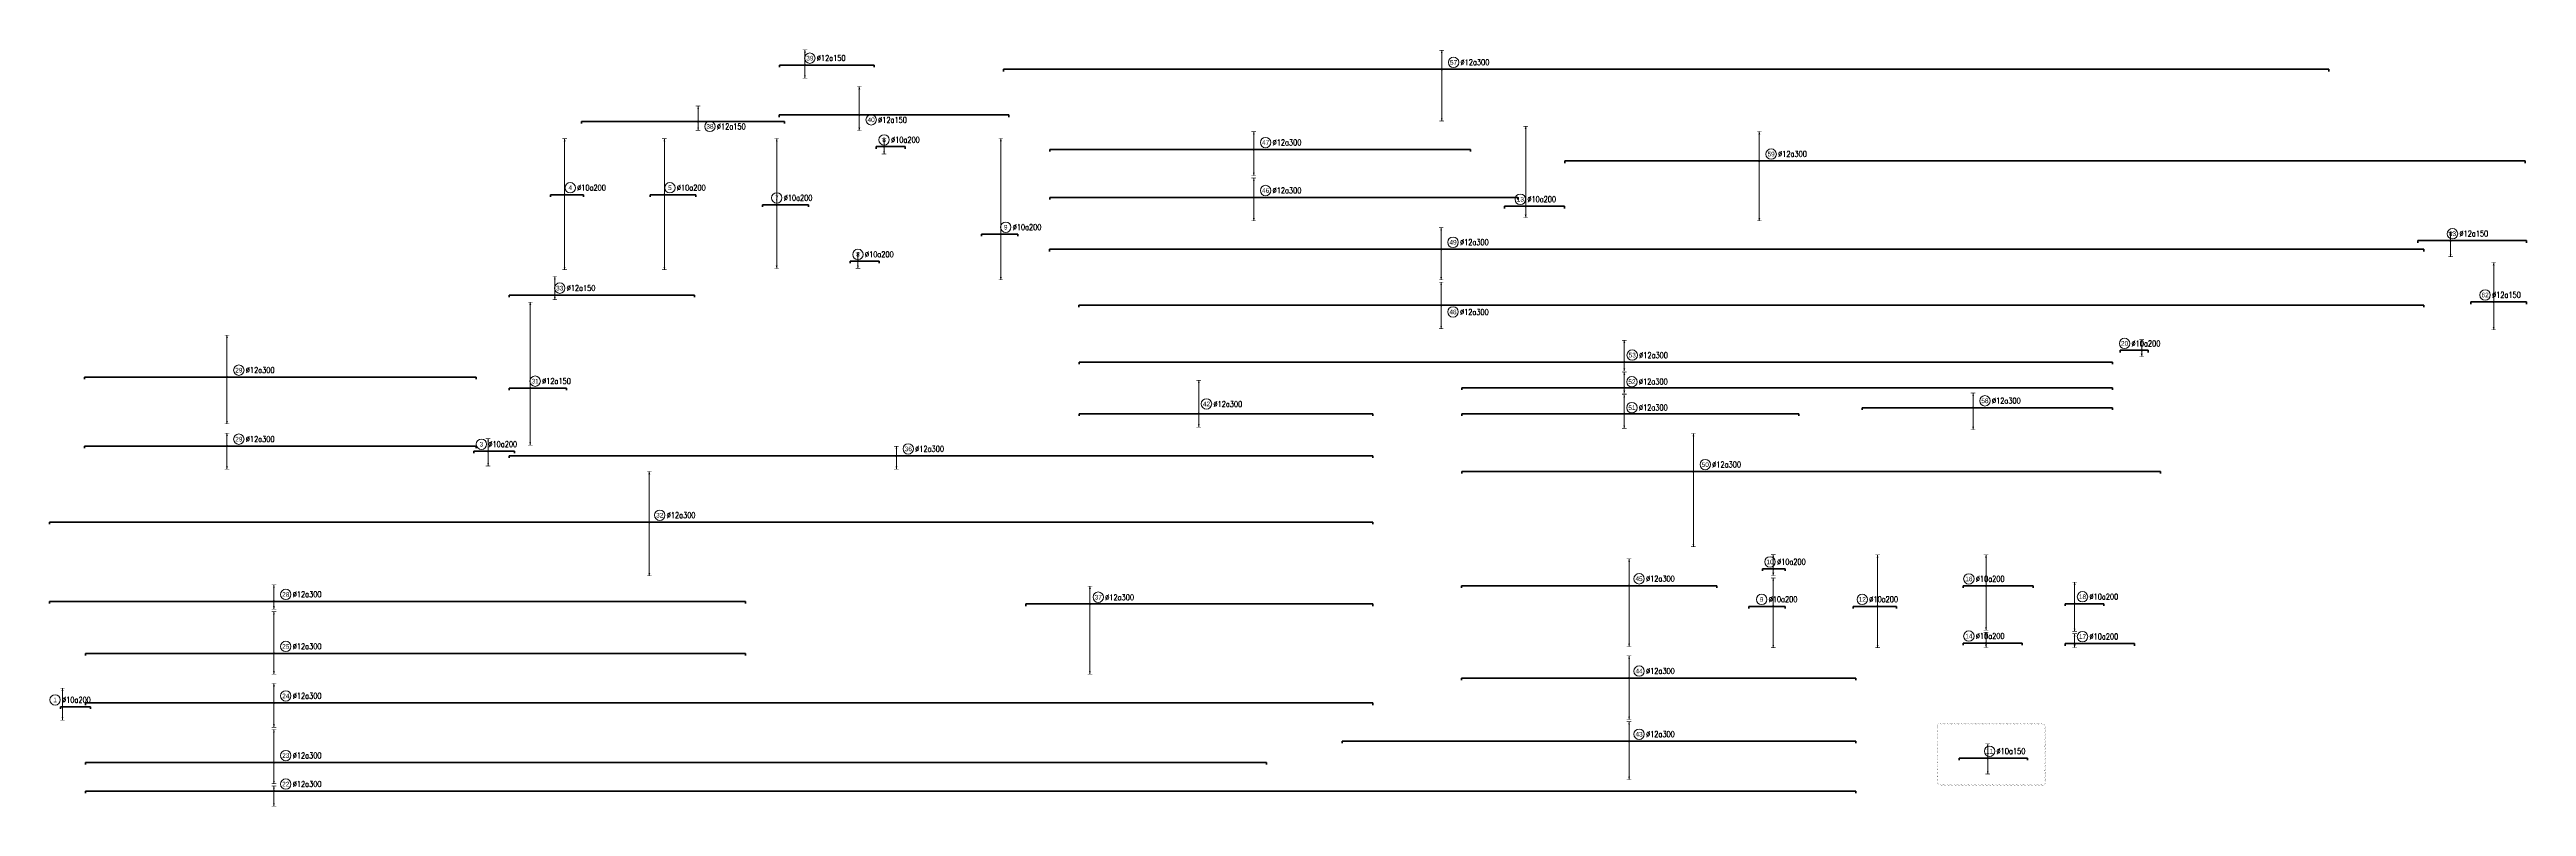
# Model space of a CAD drawing. Header units: millimetres. Extents: x -247377 to 927516, y -864259 to 155594.
# Drawn here: x 4049 to 217689, y 6000 to 71270 of the extents above; entities that cross this region are included whole.
import ezdxf
from ezdxf.enums import TextEntityAlignment as Align

# ---------------------------------------------------------------- set-up
doc = ezdxf.new("R2010")
doc.units = ezdxf.units.MM
doc.header["$MEASUREMENT"] = 0
doc.layers.add('2020-08-24', color=230, linetype='Continuous', plot=False)
for name, color, linetype, lineweight in [('NDC_S_DIM', 1, 'Continuous', 15), ('NDC_S_REBAR', 4, 'Continuous', 35), ('NDC_S_VN TEXT', 7, 'Continuous', 20)]:
    doc.layers.add(name, color=color, linetype=linetype, lineweight=lineweight)
doc.styles.add('ARIAL', font='arial.ttf', dxfattribs={"width": 0.8})
doc.styles.add('NDC_EN TXT', font='romans.shx', dxfattribs={"width": 0.8})

# ---------------------------------------------------------------- blocks, each defined once
blk = doc.blocks.new('*U16')
h = blk.add_hatch(color=6)
edge = h.paths.add_edge_path()
edge.add_arc((-3, 0), 0.3, 0, 360)
at = {"layer": 'NDC_S_DIM', "color": 8}
for q in [(-3, 8.2), (-3, -22.3)]:
    blk.add_line((-3, 0), q, dxfattribs=at)
for points in [[(-4, 8.2, 0.2, 0.2, 0), (-2, 8.2, 0, 0, 0)], [(-4, -22.3, 0.2, 0.2, 0), (-2, -22.3, 0, 0, 0)]]:
    blk.add_lwpolyline(points, format="xyseb", dxfattribs=at)
at = {"layer": 'NDC_S_DIM', "color": 6}
blk.add_circle((-3, 0), 0.3, dxfattribs=at)
at = {"layer": 'NDC_S_DIM'}
blk.add_circle((2.1, 3), 2.25, dxfattribs=at)
at = {"layer": 'NDC_S_DIM', "color": 8}
for points in [[(-3.4, 7), (-3, 8.2), (-2.6, 7)], [(-3.4, -21.1), (-3, -22.3), (-2.6, -21.1)]]:
    blk.add_solid(points, dxfattribs=at)
at = {"layer": 'NDC_S_REBAR'}
for p, q in [((0, 0), (-192, 0)), ((-192, 0), (-192, -0.9)), ((0, 0), (379.6, 0)), ((379.6, 0), (379.6, -0.9)), ((-192, -0.9), (-192, -0.9)), ((379.6, -0.9), (379.6, -0.9))]:
    blk.add_line(p, q, dxfattribs=at)
at = {"layer": 'NDC_S_VN TEXT', "style": 'ARIAL', "width": 0.8}
blk.add_attdef('KHT', text='', height=2, dxfattribs=at).set_placement((2.1, 3), align=Align.MIDDLE_CENTER)
at = {"layer": 'NDC_S_VN TEXT', "color": 3, "style": 'NDC_EN TXT', "width": 0.75}
blk.add_attdef('DKT', (5.1, 1.8), '', height=2.5, dxfattribs=at)
blk = doc.blocks.new('*U17')
h = blk.add_hatch(color=6)
edge = h.paths.add_edge_path()
edge.add_arc((-3, 0), 0.3, 0, 360)
at = {"layer": 'NDC_S_DIM', "color": 8}
for q in [(-3, 6.7), (-3, -3.8)]:
    blk.add_line((-3, 0), q, dxfattribs=at)
for points in [[(-4, 6.7, 0.2, 0.2, 0), (-2, 6.7, 0, 0, 0)], [(-4, -3.8, 0.2, 0.2, 0), (-2, -3.8, 0, 0, 0)]]:
    blk.add_lwpolyline(points, format="xyseb", dxfattribs=at)
at = {"layer": 'NDC_S_DIM', "color": 6}
blk.add_circle((-3, 0), 0.3, dxfattribs=at)
at = {"layer": 'NDC_S_DIM'}
blk.add_circle((2.1, -2.1), 2.25, dxfattribs=at)
at = {"layer": 'NDC_S_DIM', "color": 8}
for points in [[(-3.4, 5.5), (-3, 6.7), (-2.6, 5.5)], [(-3.4, -2.6), (-3, -3.8), (-2.6, -2.6)]]:
    blk.add_solid(points, dxfattribs=at)
at = {"layer": 'NDC_S_REBAR'}
for p, q in [((0, 0), (-53.3, 0)), ((-53.3, 0), (-53.3, -0.9)), ((0, 0), (34.3, 0)), ((34.3, 0), (34.3, -0.9)), ((-53.3, -0.9), (-53.3, -0.9)), ((34.3, -0.9), (34.3, -0.9))]:
    blk.add_line(p, q, dxfattribs=at)
at = {"layer": 'NDC_S_VN TEXT', "style": 'ARIAL', "width": 0.8}
blk.add_attdef('KHT', text='', height=2, dxfattribs=at).set_placement((2.1, -2.1), align=Align.MIDDLE_CENTER)
at = {"layer": 'NDC_S_VN TEXT', "color": 3, "style": 'NDC_EN TXT', "width": 0.75}
blk.add_attdef('DKT', (5.1, -3.4), '', height=2.5, dxfattribs=at)
blk = doc.blocks.new('*U18')
h = blk.add_hatch(color=6)
edge = h.paths.add_edge_path()
edge.add_arc((-3, 0), 0.3, 0, 360)
at = {"layer": 'NDC_S_DIM', "color": 8}
for q in [(-3, 9.3), (-3, -13.2)]:
    blk.add_line((-3, 0), q, dxfattribs=at)
for points in [[(-4, 9.3, 0.2, 0.2, 0), (-2, 9.3, 0, 0, 0)], [(-4, -13.2, 0.2, 0.2, 0), (-2, -13.2, 0, 0, 0)]]:
    blk.add_lwpolyline(points, format="xyseb", dxfattribs=at)
at = {"layer": 'NDC_S_DIM', "color": 6}
blk.add_circle((-3, 0), 0.3, dxfattribs=at)
at = {"layer": 'NDC_S_DIM'}
blk.add_circle((2.1, 3), 2.25, dxfattribs=at)
at = {"layer": 'NDC_S_DIM', "color": 8}
for points in [[(-3.4, 8.1), (-3, 9.3), (-2.6, 8.1)], [(-3.4, -12), (-3, -13.2), (-2.6, -12)]]:
    blk.add_solid(points, dxfattribs=at)
at = {"layer": 'NDC_S_REBAR'}
for p, q in [((0, 0), (-171.9, 0)), ((-171.9, 0), (-171.9, -0.9)), ((0, 0), (420.8, 0)), ((420.8, 0), (420.8, -0.9)), ((-171.9, -0.9), (-171.9, -0.9)), ((420.8, -0.9), (420.8, -0.9))]:
    blk.add_line(p, q, dxfattribs=at)
at = {"layer": 'NDC_S_VN TEXT', "style": 'ARIAL', "width": 0.8}
blk.add_attdef('KHT', text='', height=2, dxfattribs=at).set_placement((2.1, 3), align=Align.MIDDLE_CENTER)
at = {"layer": 'NDC_S_VN TEXT', "color": 3, "style": 'NDC_EN TXT', "width": 0.75}
blk.add_attdef('DKT', (5.1, 1.8), '', height=2.5, dxfattribs=at)
blk = doc.blocks.new('*U19')
h = blk.add_hatch(color=6)
edge = h.paths.add_edge_path()
edge.add_arc((-3, 0), 0.3, 0, 360)
at = {"layer": 'NDC_S_DIM', "color": 8}
for q in [(-3, 9.9), (-3, -10.1)]:
    blk.add_line((-3, 0), q, dxfattribs=at)
for points in [[(-4, 9.9, 0.2, 0.2, 0), (-2, 9.9, 0, 0, 0)], [(-4, -10.1, 0.2, 0.2, 0), (-2, -10.1, 0, 0, 0)]]:
    blk.add_lwpolyline(points, format="xyseb", dxfattribs=at)
at = {"layer": 'NDC_S_DIM', "color": 6}
blk.add_circle((-3, 0), 0.3, dxfattribs=at)
at = {"layer": 'NDC_S_DIM'}
blk.add_circle((2.1, -2.9), 2.25, dxfattribs=at)
at = {"layer": 'NDC_S_DIM', "color": 8}
for points in [[(-3.4, 8.7), (-3, 9.9), (-2.6, 8.7)], [(-3.4, -8.9), (-3, -10.1), (-2.6, -8.9)]]:
    blk.add_solid(points, dxfattribs=at)
at = {"layer": 'NDC_S_REBAR'}
for p, q in [((0, 0), (-159.2, 0)), ((-159.2, 0), (-159.2, -0.9)), ((0, 0), (420.8, 0)), ((420.8, 0), (420.8, -0.9)), ((-159.2, -0.9), (-159.2, -0.9)), ((420.8, -0.9), (420.8, -0.9))]:
    blk.add_line(p, q, dxfattribs=at)
at = {"layer": 'NDC_S_VN TEXT', "style": 'ARIAL', "width": 0.8}
blk.add_attdef('KHT', text='', height=2, dxfattribs=at).set_placement((2.1, -2.9), align=Align.MIDDLE_CENTER)
at = {"layer": 'NDC_S_VN TEXT', "color": 3, "style": 'NDC_EN TXT', "width": 0.75}
blk.add_attdef('DKT', (5.1, -4.2), '', height=2.5, dxfattribs=at)
blk = doc.blocks.new('*U20')
h = blk.add_hatch(color=6)
edge = h.paths.add_edge_path()
edge.add_arc((-9, 0), 0.3, 0, 360)
at = {"layer": 'NDC_S_DIM', "color": 8}
for q in [(-9, 9.4), (-9, -3.9)]:
    blk.add_line((-9, 0), q, dxfattribs=at)
for points in [[(-10, 9.4, 0.2, 0.2, 0), (-8, 9.4, 0, 0, 0)], [(-10, -3.9, 0.2, 0.2, 0), (-8, -3.9, 0, 0, 0)]]:
    blk.add_lwpolyline(points, format="xyseb", dxfattribs=at)
at = {"layer": 'NDC_S_DIM', "color": 6}
blk.add_circle((-9, 0), 0.3, dxfattribs=at)
at = {"layer": 'NDC_S_DIM'}
blk.add_circle((-5.6, 3), 2.25, dxfattribs=at)
at = {"layer": 'NDC_S_DIM', "color": 8}
for points in [[(-9.4, 8.2), (-9, 9.4), (-8.6, 8.2)], [(-9.4, -2.7), (-9, -3.9), (-8.6, -2.7)]]:
    blk.add_solid(points, dxfattribs=at)
at = {"layer": 'NDC_S_REBAR'}
for p, q in [((0, 0), (-244.1, 0)), ((-244.1, 0), (-244.1, -0.9)), ((0, 0), (201.6, 0)), ((201.6, 0), (201.6, -0.9)), ((-244.1, -0.9), (-244.1, -0.9)), ((201.6, -0.9), (201.6, -0.9))]:
    blk.add_line(p, q, dxfattribs=at)
at = {"layer": 'NDC_S_VN TEXT', "style": 'ARIAL', "width": 0.8}
blk.add_attdef('KHT', text='', height=2, dxfattribs=at).set_placement((-5.6, 3), align=Align.MIDDLE_CENTER)
at = {"layer": 'NDC_S_VN TEXT', "color": 3, "style": 'NDC_EN TXT', "width": 0.75}
blk.add_attdef('DKT', (-2.6, 1.7), '', height=2.5, dxfattribs=at)
blk = doc.blocks.new('*U21')
h = blk.add_hatch(color=6)
edge = h.paths.add_edge_path()
edge.add_arc((-9, 0), 0.3, 0, 360)
at = {"layer": 'NDC_S_DIM', "color": 8}
for q in [(-9, 8.2), (-9, -6.3)]:
    blk.add_line((-9, 0), q, dxfattribs=at)
for points in [[(-10, 8.2, 0.2, 0.2, 0), (-8, 8.2, 0, 0, 0)], [(-10, -6.3, 0.2, 0.2, 0), (-8, -6.3, 0, 0, 0)]]:
    blk.add_lwpolyline(points, format="xyseb", dxfattribs=at)
at = {"layer": 'NDC_S_DIM', "color": 6}
blk.add_circle((-9, 0), 0.3, dxfattribs=at)
at = {"layer": 'NDC_S_DIM'}
blk.add_circle((-5.7, 2.6), 2.25, dxfattribs=at)
at = {"layer": 'NDC_S_DIM', "color": 8}
for points in [[(-9.4, 7), (-9, 8.2), (-8.6, 7)], [(-9.4, -5.1), (-9, -6.3), (-8.6, -5.1)]]:
    blk.add_solid(points, dxfattribs=at)
at = {"layer": 'NDC_S_REBAR'}
for p, q in [((0, 0), (-79.1, 0)), ((-79.1, 0), (-79.1, -0.9)), ((0, 0), (66.3, 0)), ((66.3, 0), (66.3, -0.9)), ((-79.1, -0.9), (-79.1, -0.9)), ((66.3, -0.9), (66.3, -0.9))]:
    blk.add_line(p, q, dxfattribs=at)
at = {"layer": 'NDC_S_VN TEXT', "style": 'ARIAL', "width": 0.8}
blk.add_attdef('KHT', text='', height=2, dxfattribs=at).set_placement((-5.7, 2.6), align=Align.MIDDLE_CENTER)
at = {"layer": 'NDC_S_VN TEXT', "color": 3, "style": 'NDC_EN TXT', "width": 0.75}
blk.add_attdef('DKT', (-2.7, 1.4), '', height=2.5, dxfattribs=at)
blk = doc.blocks.new('*U22')
h = blk.add_hatch(color=6)
edge = h.paths.add_edge_path()
edge.add_arc((-3, 0), 0.3, 0, 360)
at = {"layer": 'NDC_S_DIM', "color": 8}
for q in [(-3, 6.4), (-3, -9.4)]:
    blk.add_line((-3, 0), q, dxfattribs=at)
for points in [[(-4, 6.4, 0.2, 0.2, 0), (-2, 6.4, 0, 0, 0)], [(-4, -9.4, 0.2, 0.2, 0), (-2, -9.4, 0, 0, 0)]]:
    blk.add_lwpolyline(points, format="xyseb", dxfattribs=at)
at = {"layer": 'NDC_S_DIM', "color": 6}
blk.add_circle((-3, 0), 0.3, dxfattribs=at)
at = {"layer": 'NDC_S_DIM'}
blk.add_circle((2.1, 3), 2.25, dxfattribs=at)
at = {"layer": 'NDC_S_DIM', "color": 8}
for points in [[(-3.4, 5.2), (-3, 6.4), (-2.6, 5.2)], [(-3.4, -8.2), (-3, -9.4), (-2.6, -8.2)]]:
    blk.add_solid(points, dxfattribs=at)
at = {"layer": 'NDC_S_REBAR'}
for p, q in [((0, 0), (-50.8, 0)), ((-50.8, 0), (-50.8, -0.9)), ((0, 0), (57.1, 0)), ((57.1, 0), (57.1, -0.9)), ((-50.8, -0.9), (-50.8, -0.9)), ((57.1, -0.9), (57.1, -0.9))]:
    blk.add_line(p, q, dxfattribs=at)
at = {"layer": 'NDC_S_VN TEXT', "style": 'ARIAL', "width": 0.8}
blk.add_attdef('KHT', text='', height=2, dxfattribs=at).set_placement((2.1, 3), align=Align.MIDDLE_CENTER)
at = {"layer": 'NDC_S_VN TEXT', "color": 3, "style": 'NDC_EN TXT', "width": 0.75}
blk.add_attdef('DKT', (5.1, 1.8), '', height=2.5, dxfattribs=at)
blk = doc.blocks.new('*U23')
h = blk.add_hatch(color=6)
edge = h.paths.add_edge_path()
edge.add_arc((0, 0), 0.3, 0, 360)
at = {"layer": 'NDC_S_DIM', "color": 8}
for q in [(0, 8), (0, -2)]:
    blk.add_line((0, 0), q, dxfattribs=at)
for points in [[(-1, 8, 0.2, 0.2, 0), (1, 8, 0, 0, 0)], [(-1, -2, 0.2, 0.2, 0), (1, -2, 0, 0, 0)]]:
    blk.add_lwpolyline(points, format="xyseb", dxfattribs=at)
at = {"layer": 'NDC_S_DIM', "color": 6}
blk.add_circle((0, 0), 0.3, dxfattribs=at)
at = {"layer": 'NDC_S_DIM'}
blk.add_circle((2.1, 3), 2.25, dxfattribs=at)
at = {"layer": 'NDC_S_DIM', "color": 8}
for points in [[(-0.4, 6.8), (0, 8), (0.4, 6.8)], [(-0.4, -0.8), (0, -2), (0.4, -0.8)]]:
    blk.add_solid(points, dxfattribs=at)
at = {"layer": 'NDC_S_REBAR'}
for p, q in [((0, 0), (-19.7, 0)), ((-19.7, 0), (-19.7, -0.9)), ((0, 0), (60.3, 0)), ((60.3, 0), (60.3, -0.9)), ((-19.7, -0.9), (-19.7, -0.9)), ((60.3, -0.9), (60.3, -0.9))]:
    blk.add_line(p, q, dxfattribs=at)
at = {"layer": 'NDC_S_VN TEXT', "style": 'ARIAL', "width": 0.8}
blk.add_attdef('KHT', text='', height=2, dxfattribs=at).set_placement((2.1, 3), align=Align.MIDDLE_CENTER)
at = {"layer": 'NDC_S_VN TEXT', "color": 3, "style": 'NDC_EN TXT', "width": 0.75}
blk.add_attdef('DKT', (5.1, 1.8), '', height=2.5, dxfattribs=at)
blk = doc.blocks.new('*U24')
h = blk.add_hatch(color=6)
edge = h.paths.add_edge_path()
edge.add_arc((0, 0), 0.3, 0, 360)
at = {"layer": 'NDC_S_DIM', "color": 8}
for q in [(0, 37.1), (0, -24.6)]:
    blk.add_line((0, 0), q, dxfattribs=at)
for points in [[(-1, 37.1, 0.2, 0.2, 0), (1, 37.1, 0, 0, 0)], [(-1, -24.6, 0.2, 0.2, 0), (1, -24.6, 0, 0, 0)]]:
    blk.add_lwpolyline(points, format="xyseb", dxfattribs=at)
at = {"layer": 'NDC_S_DIM', "color": 6}
blk.add_circle((0, 0), 0.3, dxfattribs=at)
at = {"layer": 'NDC_S_DIM'}
blk.add_circle((2.1, 3), 2.25, dxfattribs=at)
at = {"layer": 'NDC_S_DIM', "color": 8}
for points in [[(-0.4, 35.9), (0, 37.1), (0.4, 35.9)], [(-0.4, -23.4), (0, -24.6), (0.4, -23.4)]]:
    blk.add_solid(points, dxfattribs=at)
at = {"layer": 'NDC_S_REBAR'}
for p, q in [((0, 0), (-9.1, 0)), ((-9.1, 0), (-9.1, -0.9)), ((0, 0), (15.6, 0)), ((15.6, 0), (15.6, -0.9)), ((-9.1, -0.9), (-9.1, -0.9)), ((15.6, -0.9), (15.6, -0.9))]:
    blk.add_line(p, q, dxfattribs=at)
at = {"layer": 'NDC_S_VN TEXT', "style": 'ARIAL', "width": 0.8}
blk.add_attdef('KHT', text='', height=2, dxfattribs=at).set_placement((2.1, 3), align=Align.MIDDLE_CENTER)
at = {"layer": 'NDC_S_VN TEXT', "color": 3, "style": 'NDC_EN TXT', "width": 0.75}
blk.add_attdef('DKT', (5.1, 1.8), '', height=2.5, dxfattribs=at)
blk = doc.blocks.new('*U25')
h = blk.add_hatch(color=6)
edge = h.paths.add_edge_path()
edge.add_arc((-3, 0), 0.3, 0, 360)
at = {"layer": 'NDC_S_DIM', "color": 8}
for q in [(-3, 18.1), (-3, -20.1)]:
    blk.add_line((-3, 0), q, dxfattribs=at)
for points in [[(-4, 18.1, 0.2, 0.2, 0), (-2, 18.1, 0, 0, 0)], [(-4, -20.1, 0.2, 0.2, 0), (-2, -20.1, 0, 0, 0)]]:
    blk.add_lwpolyline(points, format="xyseb", dxfattribs=at)
at = {"layer": 'NDC_S_DIM', "color": 6}
blk.add_circle((-3, 0), 0.3, dxfattribs=at)
at = {"layer": 'NDC_S_DIM'}
blk.add_circle((2.1, 3), 2.25, dxfattribs=at)
at = {"layer": 'NDC_S_DIM', "color": 8}
for points in [[(-3.4, 16.9), (-3, 18.1), (-2.6, 16.9)], [(-3.4, -18.9), (-3, -20.1), (-2.6, -18.9)]]:
    blk.add_solid(points, dxfattribs=at)
at = {"layer": 'NDC_S_REBAR'}
for p, q in [((0, 0), (-64.5, 0)), ((-64.5, 0), (-64.5, -0.9)), ((0, 0), (104.4, 0)), ((104.4, 0), (104.4, -0.9)), ((-64.5, -0.9), (-64.5, -0.9)), ((104.4, -0.9), (104.4, -0.9))]:
    blk.add_line(p, q, dxfattribs=at)
at = {"layer": 'NDC_S_VN TEXT', "style": 'ARIAL', "width": 0.8}
blk.add_attdef('KHT', text='', height=2, dxfattribs=at).set_placement((2.1, 3), align=Align.MIDDLE_CENTER)
at = {"layer": 'NDC_S_VN TEXT', "color": 3, "style": 'NDC_EN TXT', "width": 0.75}
blk.add_attdef('DKT', (5.1, 1.8), '', height=2.5, dxfattribs=at)
blk = doc.blocks.new('*U26')
h = blk.add_hatch(color=6)
edge = h.paths.add_edge_path()
edge.add_arc((-3, 0), 0.3, 0, 360)
at = {"layer": 'NDC_S_DIM', "color": 8}
for q in [(-3, 5.6), (-3, -9.9)]:
    blk.add_line((-3, 0), q, dxfattribs=at)
for points in [[(-4, 5.6, 0.2, 0.2, 0), (-2, 5.6, 0, 0, 0)], [(-4, -9.9, 0.2, 0.2, 0), (-2, -9.9, 0, 0, 0)]]:
    blk.add_lwpolyline(points, format="xyseb", dxfattribs=at)
at = {"layer": 'NDC_S_DIM', "color": 6}
blk.add_circle((-3, 0), 0.3, dxfattribs=at)
at = {"layer": 'NDC_S_DIM'}
blk.add_circle((2.1, 3), 2.25, dxfattribs=at)
at = {"layer": 'NDC_S_DIM', "color": 8}
for points in [[(-3.4, 4.4), (-3, 5.6), (-2.6, 4.4)], [(-3.4, -8.7), (-3, -9.9), (-2.6, -8.7)]]:
    blk.add_solid(points, dxfattribs=at)
at = {"layer": 'NDC_S_REBAR'}
for p, q in [((0, 0), (-64.5, 0)), ((-64.5, 0), (-64.5, -0.9)), ((0, 0), (104.4, 0)), ((104.4, 0), (104.4, -0.9)), ((-64.5, -0.9), (-64.5, -0.9)), ((104.4, -0.9), (104.4, -0.9))]:
    blk.add_line(p, q, dxfattribs=at)
at = {"layer": 'NDC_S_VN TEXT', "style": 'ARIAL', "width": 0.8}
blk.add_attdef('KHT', text='', height=2, dxfattribs=at).set_placement((2.1, 3), align=Align.MIDDLE_CENTER)
at = {"layer": 'NDC_S_VN TEXT', "color": 3, "style": 'NDC_EN TXT', "width": 0.75}
blk.add_attdef('DKT', (5.1, 1.8), '', height=2.5, dxfattribs=at)
blk = doc.blocks.new('*U27')
h = blk.add_hatch(color=6)
edge = h.paths.add_edge_path()
edge.add_arc((-3, 0), 0.3, 0, 360)
at = {"layer": 'NDC_S_DIM', "color": 8}
for q in [(-3, 4.1), (-3, -5.7)]:
    blk.add_line((-3, 0), q, dxfattribs=at)
for points in [[(-4, 4.1, 0.2, 0.2, 0), (-2, 4.1, 0, 0, 0)], [(-4, -5.7, 0.2, 0.2, 0), (-2, -5.7, 0, 0, 0)]]:
    blk.add_lwpolyline(points, format="xyseb", dxfattribs=at)
at = {"layer": 'NDC_S_DIM', "color": 6}
blk.add_circle((-3, 0), 0.3, dxfattribs=at)
at = {"layer": 'NDC_S_DIM'}
blk.add_circle((2.1, 3), 2.25, dxfattribs=at)
at = {"layer": 'NDC_S_DIM', "color": 8}
for points in [[(-3.4, 2.9), (-3, 4.1), (-2.6, 2.9)], [(-3.4, -4.5), (-3, -5.7), (-2.6, -4.5)]]:
    blk.add_solid(points, dxfattribs=at)
at = {"layer": 'NDC_S_REBAR'}
for p, q in [((0, 0), (-170, 0)), ((-170, 0), (-170, -0.9)), ((0, 0), (202.5, 0)), ((202.5, 0), (202.5, -0.9)), ((-170, -0.9), (-170, -0.9)), ((202.5, -0.9), (202.5, -0.9))]:
    blk.add_line(p, q, dxfattribs=at)
at = {"layer": 'NDC_S_VN TEXT', "style": 'ARIAL', "width": 0.8}
blk.add_attdef('KHT', text='', height=2, dxfattribs=at).set_placement((2.1, 3), align=Align.MIDDLE_CENTER)
at = {"layer": 'NDC_S_VN TEXT', "color": 3, "style": 'NDC_EN TXT', "width": 0.75}
blk.add_attdef('DKT', (5.1, 1.8), '', height=2.5, dxfattribs=at)
blk = doc.blocks.new('*U28')
h = blk.add_hatch(color=6)
edge = h.paths.add_edge_path()
edge.add_arc((-3, 0), 0.3, 0, 360)
at = {"layer": 'NDC_S_DIM', "color": 8}
for q in [(-3, 16.4), (-3, -32.4)]:
    blk.add_line((-3, 0), q, dxfattribs=at)
for points in [[(-4, 16.4, 0.2, 0.2, 0), (-2, 16.4, 0, 0, 0)], [(-4, -32.4, 0.2, 0.2, 0), (-2, -32.4, 0, 0, 0)]]:
    blk.add_lwpolyline(points, format="xyseb", dxfattribs=at)
at = {"layer": 'NDC_S_DIM', "color": 6}
blk.add_circle((-3, 0), 0.3, dxfattribs=at)
at = {"layer": 'NDC_S_DIM'}
blk.add_circle((2.1, 3), 2.25, dxfattribs=at)
at = {"layer": 'NDC_S_DIM', "color": 8}
for points in [[(-3.4, 15.2), (-3, 16.4), (-2.6, 15.2)], [(-3.4, -31.2), (-3, -32.4), (-2.6, -31.2)]]:
    blk.add_solid(points, dxfattribs=at)
at = {"layer": 'NDC_S_REBAR'}
for p, q in [((0, 0), (-102.9, 0)), ((-102.9, 0), (-102.9, -0.9)), ((0, 0), (198.5, 0)), ((198.5, 0), (198.5, -0.9)), ((-102.9, -0.9), (-102.9, -0.9)), ((198.5, -0.9), (198.5, -0.9))]:
    blk.add_line(p, q, dxfattribs=at)
at = {"layer": 'NDC_S_VN TEXT', "style": 'ARIAL', "width": 0.8}
blk.add_attdef('KHT', text='', height=2, dxfattribs=at).set_placement((2.1, 3), align=Align.MIDDLE_CENTER)
at = {"layer": 'NDC_S_VN TEXT', "color": 3, "style": 'NDC_EN TXT', "width": 0.75}
blk.add_attdef('DKT', (5.1, 1.8), '', height=2.5, dxfattribs=at)
blk = doc.blocks.new('*U29')
h = blk.add_hatch(color=6)
edge = h.paths.add_edge_path()
edge.add_arc((-22.4, 0), 0.3, 0, 360)
at = {"layer": 'NDC_S_DIM', "color": 8}
for q in [(-22.4, 21.9), (-22.4, -23.1)]:
    blk.add_line((-22.4, 0), q, dxfattribs=at)
for points in [[(-23.4, 21.9, 0.2, 0.2, 0), (-21.4, 21.9, 0, 0, 0)], [(-23.4, -23.1, 0.2, 0.2, 0), (-21.4, -23.1, 0, 0, 0)]]:
    blk.add_lwpolyline(points, format="xyseb", dxfattribs=at)
at = {"layer": 'NDC_S_DIM', "color": 6}
blk.add_circle((-22.4, 0), 0.3, dxfattribs=at)
at = {"layer": 'NDC_S_DIM'}
blk.add_circle((-17.9, 3), 2.25, dxfattribs=at)
at = {"layer": 'NDC_S_DIM', "color": 8}
for points in [[(-22.8, 20.7), (-22.4, 21.9), (-22, 20.7)], [(-22.8, -21.9), (-22.4, -23.1), (-22, -21.9)]]:
    blk.add_solid(points, dxfattribs=at)
at = {"layer": 'NDC_S_REBAR'}
for p, q in [((0, 0), (-281.1, 0)), ((-281.1, 0), (-281.1, -0.9)), ((0, 0), (289.6, 0)), ((289.6, 0), (289.6, -0.9)), ((-281.1, -0.9), (-281.1, -0.9)), ((289.6, -0.9), (289.6, -0.9))]:
    blk.add_line(p, q, dxfattribs=at)
at = {"layer": 'NDC_S_VN TEXT', "style": 'ARIAL', "width": 0.8}
blk.add_attdef('KHT', text='', height=2, dxfattribs=at).set_placement((-17.9, 3), align=Align.MIDDLE_CENTER)
at = {"layer": 'NDC_S_VN TEXT', "color": 3, "style": 'NDC_EN TXT', "width": 0.75}
blk.add_attdef('DKT', (-14.9, 1.8), '', height=2.5, dxfattribs=at)
blk = doc.blocks.new('*U30')
h = blk.add_hatch(color=6)
edge = h.paths.add_edge_path()
edge.add_arc((-3, 0), 0.3, 0, 360)
at = {"layer": 'NDC_S_DIM', "color": 8}
for q in [(-3, 7.1), (-3, -3.4)]:
    blk.add_line((-3, 0), q, dxfattribs=at)
for points in [[(-4, 7.1, 0.2, 0.2, 0), (-2, 7.1, 0, 0, 0)], [(-4, -3.4, 0.2, 0.2, 0), (-2, -3.4, 0, 0, 0)]]:
    blk.add_lwpolyline(points, format="xyseb", dxfattribs=at)
at = {"layer": 'NDC_S_DIM', "color": 6}
blk.add_circle((-3, 0), 0.3, dxfattribs=at)
at = {"layer": 'NDC_S_DIM'}
blk.add_circle((2.1, 3), 2.25, dxfattribs=at)
at = {"layer": 'NDC_S_DIM', "color": 8}
for points in [[(-3.4, 5.9), (-3, 7.1), (-2.6, 5.9)], [(-3.4, -2.2), (-3, -3.4), (-2.6, -2.2)]]:
    blk.add_solid(points, dxfattribs=at)
at = {"layer": 'NDC_S_REBAR'}
for p, q in [((0, 0), (-99.8, 0)), ((-99.8, 0), (-99.8, -0.9)), ((0, 0), (200.4, 0)), ((200.4, 0), (200.4, -0.9)), ((-99.8, -0.9), (-99.8, -0.9)), ((200.4, -0.9), (200.4, -0.9))]:
    blk.add_line(p, q, dxfattribs=at)
at = {"layer": 'NDC_S_VN TEXT', "style": 'ARIAL', "width": 0.8}
blk.add_attdef('KHT', text='', height=2, dxfattribs=at).set_placement((2.1, 3), align=Align.MIDDLE_CENTER)
at = {"layer": 'NDC_S_VN TEXT', "color": 3, "style": 'NDC_EN TXT', "width": 0.75}
blk.add_attdef('DKT', (5.1, 1.8), '', height=2.5, dxfattribs=at)
blk = doc.blocks.new('*U31')
h = blk.add_hatch(color=6)
edge = h.paths.add_edge_path()
edge.add_arc((-3, 0), 0.3, 0, 360)
at = {"layer": 'NDC_S_DIM', "color": 8}
for q in [(-3, 18), (-3, -9)]:
    blk.add_line((-3, 0), q, dxfattribs=at)
for points in [[(-4, 18, 0.2, 0.2, 0), (-2, 18, 0, 0, 0)], [(-4, -9, 0.2, 0.2, 0), (-2, -9, 0, 0, 0)]]:
    blk.add_lwpolyline(points, format="xyseb", dxfattribs=at)
at = {"layer": 'NDC_S_DIM', "color": 6}
blk.add_circle((-3, 0), 0.3, dxfattribs=at)
at = {"layer": 'NDC_S_DIM'}
blk.add_circle((2.1, 3), 2.25, dxfattribs=at)
at = {"layer": 'NDC_S_DIM', "color": 8}
for points in [[(-3.4, 16.8), (-3, 18), (-2.6, 16.8)], [(-3.4, -7.8), (-3, -9), (-2.6, -7.8)]]:
    blk.add_solid(points, dxfattribs=at)
at = {"layer": 'NDC_S_REBAR'}
for p, q in [((0, 0), (-84.3, 0)), ((-84.3, 0), (-84.3, -0.9)), ((0, 0), (200.4, 0)), ((200.4, 0), (200.4, -0.9)), ((-84.3, -0.9), (-84.3, -0.9)), ((200.4, -0.9), (200.4, -0.9))]:
    blk.add_line(p, q, dxfattribs=at)
at = {"layer": 'NDC_S_VN TEXT', "style": 'ARIAL', "width": 0.8}
blk.add_attdef('KHT', text='', height=2, dxfattribs=at).set_placement((2.1, 3), align=Align.MIDDLE_CENTER)
at = {"layer": 'NDC_S_VN TEXT', "color": 3, "style": 'NDC_EN TXT', "width": 0.75}
blk.add_attdef('DKT', (5.1, 1.8), '', height=2.5, dxfattribs=at)
blk = doc.blocks.new('*U32')
h = blk.add_hatch(color=6)
edge = h.paths.add_edge_path()
edge.add_arc((-3, 0), 0.3, 0, 360)
at = {"layer": 'NDC_S_DIM', "color": 8}
for q in [(-3, 8.4), (-3, -10.5)]:
    blk.add_line((-3, 0), q, dxfattribs=at)
for points in [[(-4, 8.4, 0.2, 0.2, 0), (-2, 8.4, 0, 0, 0)], [(-4, -10.5, 0.2, 0.2, 0), (-2, -10.5, 0, 0, 0)]]:
    blk.add_lwpolyline(points, format="xyseb", dxfattribs=at)
at = {"layer": 'NDC_S_DIM', "color": 6}
blk.add_circle((-3, 0), 0.3, dxfattribs=at)
at = {"layer": 'NDC_S_DIM'}
blk.add_circle((2.1, 3), 2.25, dxfattribs=at)
at = {"layer": 'NDC_S_DIM', "color": 8}
for points in [[(-3.4, 7.2), (-3, 8.4), (-2.6, 7.2)], [(-3.4, -9.3), (-3, -10.5), (-2.6, -9.3)]]:
    blk.add_solid(points, dxfattribs=at)
at = {"layer": 'NDC_S_REBAR'}
for p, q in [((0, 0), (-84.3, 0)), ((-84.3, 0), (-84.3, -0.9)), ((0, 0), (470.9, 0)), ((470.9, 0), (470.9, -0.9)), ((-84.3, -0.9), (-84.3, -0.9)), ((470.9, -0.9), (470.9, -0.9))]:
    blk.add_line(p, q, dxfattribs=at)
at = {"layer": 'NDC_S_VN TEXT', "style": 'ARIAL', "width": 0.8}
blk.add_attdef('KHT', text='', height=2, dxfattribs=at).set_placement((2.1, 3), align=Align.MIDDLE_CENTER)
at = {"layer": 'NDC_S_VN TEXT', "color": 3, "style": 'NDC_EN TXT', "width": 0.75}
blk.add_attdef('DKT', (5.1, 1.8), '', height=2.5, dxfattribs=at)
blk = doc.blocks.new('*U35')
h = blk.add_hatch(color=6)
edge = h.paths.add_edge_path()
edge.add_arc((0, 0), 0.3, 0, 360)
at = {"layer": 'NDC_S_DIM', "color": 8}
for q in [(0, 11.6), (0, -26.2)]:
    blk.add_line((0, 0), q, dxfattribs=at)
for points in [[(-1, 11.6, 0.2, 0.2, 0), (1, 11.6, 0, 0, 0)], [(-1, -26.2, 0.2, 0.2, 0), (1, -26.2, 0, 0, 0)]]:
    blk.add_lwpolyline(points, format="xyseb", dxfattribs=at)
at = {"layer": 'NDC_S_DIM', "color": 6}
blk.add_circle((0, 0), 0.3, dxfattribs=at)
at = {"layer": 'NDC_S_DIM'}
blk.add_circle((4.3, 3), 2.25, dxfattribs=at)
at = {"layer": 'NDC_S_DIM', "color": 8}
for points in [[(-0.4, 10.4), (0, 11.6), (0.4, 10.4)], [(-0.4, -25), (0, -26.2), (0.4, -25)]]:
    blk.add_solid(points, dxfattribs=at)
at = {"layer": 'NDC_S_REBAR'}
for p, q in [((0, 0), (-72.2, 0)), ((-72.2, 0), (-72.2, -0.9)), ((0, 0), (37.8, 0)), ((37.8, 0), (37.8, -0.9)), ((-72.2, -0.9), (-72.2, -0.9)), ((37.8, -0.9), (37.8, -0.9))]:
    blk.add_line(p, q, dxfattribs=at)
at = {"layer": 'NDC_S_VN TEXT', "style": 'ARIAL', "width": 0.8}
blk.add_attdef('KHT', text='', height=2, dxfattribs=at).set_placement((4.3, 3), align=Align.MIDDLE_CENTER)
at = {"layer": 'NDC_S_VN TEXT', "color": 3, "style": 'NDC_EN TXT', "width": 0.75}
blk.add_attdef('DKT', (7.3, 1.8), '', height=2.5, dxfattribs=at)
blk = doc.blocks.new('*U37')
h = blk.add_hatch(color=6)
edge = h.paths.add_edge_path()
edge.add_arc((0, 0), 0.3, 0, 360)
at = {"layer": 'NDC_S_DIM', "color": 8}
for q in [(0, 9.6), (0, -17.9)]:
    blk.add_line((0, 0), q, dxfattribs=at)
for points in [[(-1, 9.6, 0.2, 0.2, 0), (1, 9.6, 0, 0, 0)], [(-1, -17.9, 0.2, 0.2, 0), (1, -17.9, 0, 0, 0)]]:
    blk.add_lwpolyline(points, format="xyseb", dxfattribs=at)
at = {"layer": 'NDC_S_DIM', "color": 6}
blk.add_circle((0, 0), 0.3, dxfattribs=at)
at = {"layer": 'NDC_S_DIM'}
blk.add_circle((4.3, 3), 2.25, dxfattribs=at)
at = {"layer": 'NDC_S_DIM', "color": 8}
for points in [[(-0.4, 8.4), (0, 9.6), (0.4, 8.4)], [(-0.4, -16.7), (0, -17.9), (0.4, -16.7)]]:
    blk.add_solid(points, dxfattribs=at)
at = {"layer": 'NDC_S_REBAR'}
for p, q in [((0, 0), (-72.2, 0)), ((-72.2, 0), (-72.2, -0.9)), ((0, 0), (97.8, 0)), ((97.8, 0), (97.8, -0.9)), ((-72.2, -0.9), (-72.2, -0.9)), ((97.8, -0.9), (97.8, -0.9))]:
    blk.add_line(p, q, dxfattribs=at)
at = {"layer": 'NDC_S_VN TEXT', "style": 'ARIAL', "width": 0.8}
blk.add_attdef('KHT', text='', height=2, dxfattribs=at).set_placement((4.3, 3), align=Align.MIDDLE_CENTER)
at = {"layer": 'NDC_S_VN TEXT', "color": 3, "style": 'NDC_EN TXT', "width": 0.75}
blk.add_attdef('DKT', (7.3, 1.8), '', height=2.5, dxfattribs=at)
blk = doc.blocks.new('*U50')
h = blk.add_hatch(color=6)
edge = h.paths.add_edge_path()
edge.add_arc((-8.5, 0), 0.3, 0, 360)
at = {"layer": 'NDC_S_DIM', "color": 8}
for q in [(-8.5, 7.7), (-8.5, -30.3)]:
    blk.add_line((-8.5, 0), q, dxfattribs=at)
for points in [[(-9.5, 7.7, 0.2, 0.2, 0), (-7.5, 7.7, 0, 0, 0)], [(-9.5, -30.3, 0.2, 0.2, 0), (-7.5, -30.3, 0, 0, 0)]]:
    blk.add_lwpolyline(points, format="xyseb", dxfattribs=at)
at = {"layer": 'NDC_S_DIM', "color": 6}
blk.add_circle((-8.5, 0), 0.3, dxfattribs=at)
at = {"layer": 'NDC_S_DIM'}
blk.add_circle((-4.9, 2.9), 2.25, dxfattribs=at)
at = {"layer": 'NDC_S_DIM', "color": 8}
for points in [[(-8.9, 6.5), (-8.5, 7.7), (-8.1, 6.5)], [(-8.9, -29.1), (-8.5, -30.3), (-8.1, -29.1)]]:
    blk.add_solid(points, dxfattribs=at)
at = {"layer": 'NDC_S_REBAR'}
for p, q in [((0, 0), (-36.2, 0)), ((-36.2, 0), (-36.2, -0.9)), ((0, 0), (113.5, 0)), ((113.5, 0), (113.5, -0.9)), ((-36.2, -0.9), (-36.2, -0.9)), ((113.5, -0.9), (113.5, -0.9))]:
    blk.add_line(p, q, dxfattribs=at)
at = {"layer": 'NDC_S_VN TEXT', "style": 'ARIAL', "width": 0.8}
blk.add_attdef('KHT', text='', height=2, dxfattribs=at).set_placement((-4.9, 2.9), align=Align.MIDDLE_CENTER)
at = {"layer": 'NDC_S_VN TEXT', "color": 3, "style": 'NDC_EN TXT', "width": 0.75}
blk.add_attdef('DKT', (-1.9, 1.6), '', height=2.5, dxfattribs=at)
blk = doc.blocks.new('*U67')
h = blk.add_hatch(color=6)
edge = h.paths.add_edge_path()
edge.add_arc((-3, 0), 0.3, 0, 360)
at = {"layer": 'NDC_S_DIM', "color": 8}
for q in [(-3, 22.2), (-3, -17.8)]:
    blk.add_line((-3, 0), q, dxfattribs=at)
for points in [[(-4, 22.2, 0.2, 0.2, 0), (-2, 22.2, 0, 0, 0)], [(-4, -17.8, 0.2, 0.2, 0), (-2, -17.8, 0, 0, 0)]]:
    blk.add_lwpolyline(points, format="xyseb", dxfattribs=at)
at = {"layer": 'NDC_S_DIM'}
blk.add_circle((-9.6, 3), 2.25, dxfattribs=at)
at = {"layer": 'NDC_S_DIM', "color": 6}
blk.add_circle((-3, 0), 0.3, dxfattribs=at)
at = {"layer": 'NDC_S_DIM', "color": 8}
for points in [[(-3.4, 21), (-3, 22.2), (-2.6, 21)], [(-3.4, -16.6), (-3, -17.8), (-2.6, -16.6)]]:
    blk.add_solid(points, dxfattribs=at)
at = {"layer": 'NDC_S_REBAR'}
for p, q in [((0, 0), (-13.6, 0)), ((-13.6, 0), (-13.6, -0.9)), ((0, 0), (5.1, 0)), ((5.1, 0), (5.1, -0.9)), ((-13.6, -0.9), (-13.6, -0.9)), ((5.1, -0.9), (5.1, -0.9))]:
    blk.add_line(p, q, dxfattribs=at)
at = {"layer": 'NDC_S_VN TEXT', "style": 'ARIAL', "width": 0.8}
blk.add_attdef('KHT', text='', height=2, dxfattribs=at).set_placement((-9.6, 3), align=Align.MIDDLE_CENTER)
at = {"layer": 'NDC_S_VN TEXT', "color": 3, "style": 'NDC_EN TXT', "width": 0.75}
blk.add_attdef('DKT', (-6.6, 1.8), '', height=2.5, dxfattribs=at)
blk = doc.blocks.new('*U70')
h = blk.add_hatch(color=6)
edge = h.paths.add_edge_path()
edge.add_arc((-3, 0), 0.3, 0, 360)
at = {"layer": 'NDC_S_DIM', "color": 8}
for q in [(-3, 13.4), (-3, -19.1)]:
    blk.add_line((-3, 0), q, dxfattribs=at)
for points in [[(-4, 13.4, 0.2, 0.2, 0), (-2, 13.4, 0, 0, 0)], [(-4, -19.1, 0.2, 0.2, 0), (-2, -19.1, 0, 0, 0)]]:
    blk.add_lwpolyline(points, format="xyseb", dxfattribs=at)
at = {"layer": 'NDC_S_DIM'}
blk.add_circle((-10.4, 3), 2.25, dxfattribs=at)
at = {"layer": 'NDC_S_DIM', "color": 6}
blk.add_circle((-3, 0), 0.3, dxfattribs=at)
at = {"layer": 'NDC_S_DIM', "color": 8}
for points in [[(-3.4, 12.2), (-3, 13.4), (-2.6, 12.2)], [(-3.4, -17.9), (-3, -19.1), (-2.6, -17.9)]]:
    blk.add_solid(points, dxfattribs=at)
at = {"layer": 'NDC_S_REBAR'}
for p, q in [((0, 0), (-12.9, 0)), ((-12.9, 0), (-12.9, -0.9)), ((0, 0), (17.3, 0)), ((17.3, 0), (17.3, -0.9)), ((-12.9, -0.9), (-12.9, -0.9)), ((17.3, -0.9), (17.3, -0.9))]:
    blk.add_line(p, q, dxfattribs=at)
at = {"layer": 'NDC_S_VN TEXT', "style": 'ARIAL', "width": 0.8}
blk.add_attdef('KHT', text='', height=2, dxfattribs=at).set_placement((-10.4, 3), align=Align.MIDDLE_CENTER)
at = {"layer": 'NDC_S_VN TEXT', "color": 3, "style": 'NDC_EN TXT', "width": 0.75}
blk.add_attdef('DKT', (-7.4, 1.8), '', height=2.5, dxfattribs=at)
blk = doc.blocks.new('*U74')
h = blk.add_hatch(color=6)
edge = h.paths.add_edge_path()
edge.add_arc((-9, 0), 0.3, 0, 360)
at = {"layer": 'NDC_S_DIM', "color": 8}
for q in [(-9, 14.4), (-9, -5.8)]:
    blk.add_line((-9, 0), q, dxfattribs=at)
for points in [[(-10, 14.4, 0.2, 0.2, 0), (-8, 14.4, 0, 0, 0)], [(-10, -5.8, 0.2, 0.2, 0), (-8, -5.8, 0, 0, 0)]]:
    blk.add_lwpolyline(points, format="xyseb", dxfattribs=at)
at = {"layer": 'NDC_S_DIM', "color": 6}
blk.add_circle((-9, 0), 0.3, dxfattribs=at)
at = {"layer": 'NDC_S_DIM'}
blk.add_circle((-5.7, 4.2), 2.25, dxfattribs=at)
at = {"layer": 'NDC_S_DIM', "color": 8}
for points in [[(-9.4, 13.2), (-9, 14.4), (-8.6, 13.2)], [(-9.4, -4.6), (-9, -5.8), (-8.6, -4.6)]]:
    blk.add_solid(points, dxfattribs=at)
at = {"layer": 'NDC_S_REBAR'}
for p, q in [((0, 0), (-60.6, 0)), ((-60.6, 0), (-60.6, -0.9)), ((0, 0), (66.1, 0)), ((66.1, 0), (66.1, -0.9)), ((-60.6, -0.9), (-60.6, -0.9)), ((66.1, -0.9), (66.1, -0.9))]:
    blk.add_line(p, q, dxfattribs=at)
at = {"layer": 'NDC_S_VN TEXT', "style": 'ARIAL', "width": 0.8}
blk.add_attdef('KHT', text='', height=2, dxfattribs=at).set_placement((-5.7, 4.2), align=Align.MIDDLE_CENTER)
at = {"layer": 'NDC_S_VN TEXT', "color": 3, "style": 'NDC_EN TXT', "width": 0.75}
blk.add_attdef('DKT', (-2.7, 2.9), '', height=2.5, dxfattribs=at)
blk = doc.blocks.new('*U76')
h = blk.add_hatch(color=6)
edge = h.paths.add_edge_path()
edge.add_arc((0, 0), 0.3, 0, 360)
at = {"layer": 'NDC_S_DIM', "color": 8}
for q in [(0, 41.3), (0, -19.7)]:
    blk.add_line((0, 0), q, dxfattribs=at)
for points in [[(-1, 41.3, 0.2, 0.2, 0), (1, 41.3, 0, 0, 0)], [(-1, -19.7, 0.2, 0.2, 0), (1, -19.7, 0, 0, 0)]]:
    blk.add_lwpolyline(points, format="xyseb", dxfattribs=at)
at = {"layer": 'NDC_S_DIM', "color": 6}
blk.add_circle((0, 0), 0.3, dxfattribs=at)
at = {"layer": 'NDC_S_DIM'}
blk.add_circle((2.1, 3), 2.25, dxfattribs=at)
at = {"layer": 'NDC_S_DIM', "color": 8}
for points in [[(-0.4, 40.1), (0, 41.3), (0.4, 40.1)], [(-0.4, -18.5), (0, -19.7), (0.4, -18.5)]]:
    blk.add_solid(points, dxfattribs=at)
at = {"layer": 'NDC_S_REBAR'}
for p, q in [((0, 0), (-8.3, 0)), ((-8.3, 0), (-8.3, -0.9)), ((0, 0), (7.4, 0)), ((7.4, 0), (7.4, -0.9)), ((-8.3, -0.9), (-8.3, -0.9)), ((7.4, -0.9), (7.4, -0.9))]:
    blk.add_line(p, q, dxfattribs=at)
at = {"layer": 'NDC_S_VN TEXT', "style": 'ARIAL', "width": 0.8}
blk.add_attdef('KHT', text='', height=2, dxfattribs=at).set_placement((2.1, 3), align=Align.MIDDLE_CENTER)
at = {"layer": 'NDC_S_VN TEXT', "color": 3, "style": 'NDC_EN TXT', "width": 0.75}
blk.add_attdef('DKT', (5.1, 1.8), '', height=2.5, dxfattribs=at)
blk = doc.blocks.new('*U81')
h = blk.add_hatch(color=6)
edge = h.paths.add_edge_path()
edge.add_arc((-3, 0), 0.3, 0, 360)
at = {"layer": 'NDC_S_DIM', "color": 8}
for q in [(-3, 12.3), (-3, -6.7)]:
    blk.add_line((-3, 0), q, dxfattribs=at)
for points in [[(-4, 12.3, 0.2, 0.2, 0), (-2, 12.3, 0, 0, 0)], [(-4, -6.7, 0.2, 0.2, 0), (-2, -6.7, 0, 0, 0)]]:
    blk.add_lwpolyline(points, format="xyseb", dxfattribs=at)
at = {"layer": 'NDC_S_DIM', "color": 6}
blk.add_circle((-3, 0), 0.3, dxfattribs=at)
at = {"layer": 'NDC_S_DIM'}
blk.add_circle((2.1, -2.1), 2.25, dxfattribs=at)
at = {"layer": 'NDC_S_DIM', "color": 8}
for points in [[(-3.4, 11.1), (-3, 12.3), (-2.6, 11.1)], [(-3.4, -5.5), (-3, -6.7), (-2.6, -5.5)]]:
    blk.add_solid(points, dxfattribs=at)
at = {"layer": 'NDC_S_REBAR'}
for p, q in [((0, 0), (-37.5, 0)), ((-37.5, 0), (-37.5, -0.9)), ((0, 0), (61.5, 0)), ((61.5, 0), (61.5, -0.9)), ((-37.5, -0.9), (-37.5, -0.9)), ((61.5, -0.9), (61.5, -0.9))]:
    blk.add_line(p, q, dxfattribs=at)
at = {"layer": 'NDC_S_VN TEXT', "style": 'ARIAL', "width": 0.8}
blk.add_attdef('KHT', text='', height=2, dxfattribs=at).set_placement((2.1, -2.1), align=Align.MIDDLE_CENTER)
at = {"layer": 'NDC_S_VN TEXT', "color": 3, "style": 'NDC_EN TXT', "width": 0.75}
blk.add_attdef('DKT', (5.1, -3.4), '', height=2.5, dxfattribs=at)
blk = doc.blocks.new('*U82')
h = blk.add_hatch(color=6)
edge = h.paths.add_edge_path()
edge.add_arc((0, 0), 0.3, 0, 360)
at = {"layer": 'NDC_S_DIM', "color": 8}
for q in [(0, 6.6), (0, -5.6)]:
    blk.add_line((0, 0), q, dxfattribs=at)
for points in [[(-1, 6.6, 0.2, 0.2, 0), (1, 6.6, 0, 0, 0)], [(-1, -5.6, 0.2, 0.2, 0), (1, -5.6, 0, 0, 0)]]:
    blk.add_lwpolyline(points, format="xyseb", dxfattribs=at)
at = {"layer": 'NDC_S_DIM', "color": 6}
blk.add_circle((0, 0), 0.3, dxfattribs=at)
at = {"layer": 'NDC_S_DIM'}
blk.add_circle((2.1, 3), 2.25, dxfattribs=at)
at = {"layer": 'NDC_S_DIM', "color": 8}
for points in [[(-0.4, 5.4), (0, 6.6), (0.4, 5.4)], [(-0.4, -4.4), (0, -5.6), (0.4, -4.4)]]:
    blk.add_solid(points, dxfattribs=at)
at = {"layer": 'NDC_S_REBAR'}
for p, q in [((0, 0), (-11, 0)), ((-11, 0), (-11, -0.9)), ((0, 0), (29.8, 0)), ((29.8, 0), (29.8, -0.9)), ((-11, -0.9), (-11, -0.9)), ((29.8, -0.9), (29.8, -0.9))]:
    blk.add_line(p, q, dxfattribs=at)
at = {"layer": 'NDC_S_VN TEXT', "style": 'ARIAL', "width": 0.8}
blk.add_attdef('KHT', text='', height=2, dxfattribs=at).set_placement((2.1, 3), align=Align.MIDDLE_CENTER)
at = {"layer": 'NDC_S_VN TEXT', "color": 3, "style": 'NDC_EN TXT', "width": 0.75}
blk.add_attdef('DKT', (5.1, 1.8), '', height=2.5, dxfattribs=at)
blk = doc.blocks.new('*U112')
h = blk.add_hatch(color=6)
edge = h.paths.add_edge_path()
edge.add_arc((-3, 0), 0.3, 0, 360)
at = {"layer": 'NDC_S_DIM', "color": 8}
for q in [(-3, 7.7), (-3, -11.2)]:
    blk.add_line((-3, 0), q, dxfattribs=at)
for points in [[(-4, 7.7, 0.2, 0.2, 0), (-2, 7.7, 0, 0, 0)], [(-4, -11.2, 0.2, 0.2, 0), (-2, -11.2, 0, 0, 0)]]:
    blk.add_lwpolyline(points, format="xyseb", dxfattribs=at)
at = {"layer": 'NDC_S_DIM', "color": 6}
blk.add_circle((-3, 0), 0.3, dxfattribs=at)
at = {"layer": 'NDC_S_DIM'}
blk.add_circle((2.1, 3), 2.25, dxfattribs=at)
at = {"layer": 'NDC_S_DIM', "color": 8}
for points in [[(-3.4, 6.5), (-3, 7.7), (-2.6, 6.5)], [(-3.4, -10), (-3, -11.2), (-2.6, -10)]]:
    blk.add_solid(points, dxfattribs=at)
at = {"layer": 'NDC_S_REBAR'}
for p, q in [((0, 0), (-90.9, 0)), ((-90.9, 0), (-90.9, -0.9)), ((0, 0), (90.5, 0)), ((90.5, 0), (90.5, -0.9)), ((-90.9, -0.9), (-90.9, -0.9)), ((90.5, -0.9), (90.5, -0.9))]:
    blk.add_line(p, q, dxfattribs=at)
at = {"layer": 'NDC_S_VN TEXT', "style": 'ARIAL', "width": 0.8}
blk.add_attdef('KHT', text='', height=2, dxfattribs=at).set_placement((2.1, 3), align=Align.MIDDLE_CENTER)
at = {"layer": 'NDC_S_VN TEXT', "color": 3, "style": 'NDC_EN TXT', "width": 0.75}
blk.add_attdef('DKT', (5.1, 1.8), '', height=2.5, dxfattribs=at)
blk = doc.blocks.new('*U113')
h = blk.add_hatch(color=6)
edge = h.paths.add_edge_path()
edge.add_arc((-3, 0), 0.3, 0, 360)
at = {"layer": 'NDC_S_DIM', "color": 8}
for q in [(-3, 12.7), (-3, -25.8)]:
    blk.add_line((-3, 0), q, dxfattribs=at)
for points in [[(-4, 12.7, 0.2, 0.2, 0), (-2, 12.7, 0, 0, 0)], [(-4, -25.8, 0.2, 0.2, 0), (-2, -25.8, 0, 0, 0)]]:
    blk.add_lwpolyline(points, format="xyseb", dxfattribs=at)
at = {"layer": 'NDC_S_DIM', "color": 6}
blk.add_circle((-3, 0), 0.3, dxfattribs=at)
at = {"layer": 'NDC_S_DIM'}
blk.add_circle((2.1, 3), 2.25, dxfattribs=at)
at = {"layer": 'NDC_S_DIM', "color": 8}
for points in [[(-3.4, 11.5), (-3, 12.7), (-2.6, 11.5)], [(-3.4, -24.6), (-3, -25.8), (-2.6, -24.6)]]:
    blk.add_solid(points, dxfattribs=at)
at = {"layer": 'NDC_S_REBAR'}
for p, q in [((0, 0), (-86.9, 0)), ((-86.9, 0), (-86.9, -0.9)), ((0, 0), (327.3, 0)), ((327.3, 0), (327.3, -0.9)), ((-86.9, -0.9), (-86.9, -0.9)), ((327.3, -0.9), (327.3, -0.9))]:
    blk.add_line(p, q, dxfattribs=at)
at = {"layer": 'NDC_S_VN TEXT', "style": 'ARIAL', "width": 0.8}
blk.add_attdef('KHT', text='', height=2, dxfattribs=at).set_placement((2.1, 3), align=Align.MIDDLE_CENTER)
at = {"layer": 'NDC_S_VN TEXT', "color": 3, "style": 'NDC_EN TXT', "width": 0.75}
blk.add_attdef('DKT', (5.1, 1.8), '', height=2.5, dxfattribs=at)
blk = doc.blocks.new('*U158')
h = blk.add_hatch(color=6)
edge = h.paths.add_edge_path()
edge.add_arc((-3, 0), 0.3, 0, 360)
at = {"layer": 'NDC_S_DIM', "color": 8}
for q in [(-3, 12.2), (-3, -17.8)]:
    blk.add_line((-3, 0), q, dxfattribs=at)
for points in [[(-4, 12.2, 0.2, 0.2, 0), (-2, 12.2, 0, 0, 0)], [(-4, -17.8, 0.2, 0.2, 0), (-2, -17.8, 0, 0, 0)]]:
    blk.add_lwpolyline(points, format="xyseb", dxfattribs=at)
at = {"layer": 'NDC_S_DIM'}
blk.add_circle((-8, 3), 2.25, dxfattribs=at)
at = {"layer": 'NDC_S_DIM', "color": 6}
blk.add_circle((-3, 0), 0.3, dxfattribs=at)
at = {"layer": 'NDC_S_DIM', "color": 8}
for points in [[(-3.4, 11), (-3, 12.2), (-2.6, 11)], [(-3.4, -16.6), (-3, -17.8), (-2.6, -16.6)]]:
    blk.add_solid(points, dxfattribs=at)
at = {"layer": 'NDC_S_REBAR'}
for p, q in [((0, 0), (-13.6, 0)), ((-13.6, 0), (-13.6, -0.9)), ((0, 0), (2.1, 0)), ((2.1, 0), (2.1, -0.9)), ((-13.6, -0.9), (-13.6, -0.9)), ((2.1, -0.9), (2.1, -0.9))]:
    blk.add_line(p, q, dxfattribs=at)
at = {"layer": 'NDC_S_VN TEXT', "style": 'ARIAL', "width": 0.8}
blk.add_attdef('KHT', text='', height=2, dxfattribs=at).set_placement((-8, 3), align=Align.MIDDLE_CENTER)
at = {"layer": 'NDC_S_VN TEXT', "color": 3, "style": 'NDC_EN TXT', "width": 0.75}
blk.add_attdef('DKT', (-5, 1.8), '', height=2.5, dxfattribs=at)
blk = doc.blocks.new('*U160')
h = blk.add_hatch(color=6)
edge = h.paths.add_edge_path()
edge.add_arc((-2.1, 0), 0.3, 0, 360)
at = {"layer": 'NDC_S_DIM', "color": 8}
for q in [(-2.1, 9.3), (-2.1, -11.9)]:
    blk.add_line((-2.1, 0), q, dxfattribs=at)
for points in [[(-3.1, 9.3, 0.2, 0.2, 0), (-1.1, 9.3, 0, 0, 0)], [(-3.1, -11.9, 0.2, 0.2, 0), (-1.1, -11.9, 0, 0, 0)]]:
    blk.add_lwpolyline(points, format="xyseb", dxfattribs=at)
at = {"layer": 'NDC_S_DIM', "color": 6}
blk.add_circle((-2.1, 0), 0.3, dxfattribs=at)
at = {"layer": 'NDC_S_DIM'}
blk.add_circle((1.3, 3), 2.25, dxfattribs=at)
at = {"layer": 'NDC_S_DIM', "color": 8}
for points in [[(-2.5, 8.1), (-2.1, 9.3), (-1.7, 8.1)], [(-2.5, -10.7), (-2.1, -11.9), (-1.7, -10.7)]]:
    blk.add_solid(points, dxfattribs=at)
at = {"layer": 'NDC_S_REBAR'}
for p, q in [((0, 0), (-6.2, 0)), ((-6.2, 0), (-6.2, -0.9)), ((0, 0), (10.5, 0)), ((10.5, 0), (10.5, -0.9)), ((-6.2, -0.9), (-6.2, -0.9)), ((10.5, -0.9), (10.5, -0.9))]:
    blk.add_line(p, q, dxfattribs=at)
at = {"layer": 'NDC_S_VN TEXT', "style": 'ARIAL', "width": 0.8}
blk.add_attdef('KHT', text='', height=2, dxfattribs=at).set_placement((1.3, 3), align=Align.MIDDLE_CENTER)
at = {"layer": 'NDC_S_VN TEXT', "color": 3, "style": 'NDC_EN TXT', "width": 0.75}
blk.add_attdef('DKT', (4.3, 1.8), '', height=2.5, dxfattribs=at)
blk = doc.blocks.new('*U184')
h = blk.add_hatch(color=6)
edge = h.paths.add_edge_path()
edge.add_arc((0.3, 0), 0.3, 0, 360)
at = {"layer": 'NDC_S_DIM', "color": 8}
for q in [(0.3, 28.6), (0.3, -27.4)]:
    blk.add_line((0.3, 0), q, dxfattribs=at)
for points in [[(-0.7, 28.6, 0.2, 0.2, 0), (1.3, 28.6, 0, 0, 0)], [(-0.7, -27.4, 0.2, 0.2, 0), (1.3, -27.4, 0, 0, 0)]]:
    blk.add_lwpolyline(points, format="xyseb", dxfattribs=at)
at = {"layer": 'NDC_S_DIM'}
blk.add_circle((0.3, 3), 2.25, dxfattribs=at)
at = {"layer": 'NDC_S_DIM', "color": 6}
blk.add_circle((0.3, 0), 0.3, dxfattribs=at)
at = {"layer": 'NDC_S_DIM', "color": 8}
for points in [[(-0.1, 27.4), (0.3, 28.6), (0.7, 27.4)], [(-0.1, -26.2), (0.3, -27.4), (0.7, -26.2)]]:
    blk.add_solid(points, dxfattribs=at)
at = {"layer": 'NDC_S_REBAR'}
for p, q in [((0, 0), (-5.8, 0)), ((-5.8, 0), (-5.8, -0.9)), ((0, 0), (14, 0)), ((14, 0), (14, -0.9)), ((-5.8, -0.9), (-5.8, -0.9)), ((14, -0.9), (14, -0.9))]:
    blk.add_line(p, q, dxfattribs=at)
at = {"layer": 'NDC_S_VN TEXT', "style": 'ARIAL', "width": 0.8}
blk.add_attdef('KHT', text='', height=2, dxfattribs=at).set_placement((0.3, 3), align=Align.MIDDLE_CENTER)
at = {"layer": 'NDC_S_VN TEXT', "color": 3, "style": 'NDC_EN TXT', "width": 0.75}
blk.add_attdef('DKT', (3.3, 1.8), '', height=2.5, dxfattribs=at)
blk = doc.blocks.new('*U319')
h = blk.add_hatch(color=6)
edge = h.paths.add_edge_path()
edge.add_arc((0.3, 0), 0.3, 0, 360)
at = {"layer": 'NDC_S_DIM', "color": 8}
for q in [(0.3, 3.6), (0.3, -3.1)]:
    blk.add_line((0.3, 0), q, dxfattribs=at)
for points in [[(-0.7, 3.6, 0.2, 0.2, 0), (1.3, 3.6, 0, 0, 0)], [(-0.7, -3.1, 0.2, 0.2, 0), (1.3, -3.1, 0, 0, 0)]]:
    blk.add_lwpolyline(points, format="xyseb", dxfattribs=at)
at = {"layer": 'NDC_S_DIM'}
blk.add_circle((0.3, 2.9), 2.25, dxfattribs=at)
at = {"layer": 'NDC_S_DIM', "color": 6}
blk.add_circle((0.3, 0), 0.3, dxfattribs=at)
at = {"layer": 'NDC_S_DIM', "color": 8}
for points in [[(-0.1, 2.4), (0.3, 3.6), (0.7, 2.4)], [(-0.1, -1.9), (0.3, -3.1), (0.7, -1.9)]]:
    blk.add_solid(points, dxfattribs=at)
at = {"layer": 'NDC_S_REBAR'}
for p, q in [((0, 0), (-3.1, 0)), ((-3.1, 0), (-3.1, -0.9)), ((0, 0), (9.4, 0)), ((9.4, 0), (9.4, -0.9)), ((-3.1, -0.9), (-3.1, -0.9)), ((9.4, -0.9), (9.4, -0.9))]:
    blk.add_line(p, q, dxfattribs=at)
at = {"layer": 'NDC_S_VN TEXT', "style": 'ARIAL', "width": 0.8}
blk.add_attdef('KHT', text='', height=2, dxfattribs=at).set_placement((0.3, 2.9), align=Align.MIDDLE_CENTER)
at = {"layer": 'NDC_S_VN TEXT', "color": 3, "style": 'NDC_EN TXT', "width": 0.75}
blk.add_attdef('DKT', (3.3, 1.7), '', height=2.5, dxfattribs=at)
blk = doc.blocks.new('*U219')
h = blk.add_hatch(color=6)
edge = h.paths.add_edge_path()
edge.add_arc((-7.4, 0), 0.3, 0, 360)
at = {"layer": 'NDC_S_DIM', "color": 8}
for q in [(-7.4, 8.1), (-7.4, -5.7)]:
    blk.add_line((-7.4, 0), q, dxfattribs=at)
for points in [[(-8.4, 8.1, 0.2, 0.2, 0), (-6.4, 8.1, 0, 0, 0)], [(-8.4, -5.7, 0.2, 0.2, 0), (-6.4, -5.7, 0, 0, 0)]]:
    blk.add_lwpolyline(points, format="xyseb", dxfattribs=at)
at = {"layer": 'NDC_S_DIM'}
blk.add_circle((-10.6, 3), 2.25, dxfattribs=at)
at = {"layer": 'NDC_S_DIM', "color": 6}
blk.add_circle((-7.4, 0), 0.3, dxfattribs=at)
at = {"layer": 'NDC_S_DIM', "color": 8}
for points in [[(-7.8, 6.9), (-7.4, 8.1), (-7, 6.9)], [(-7.8, -4.5), (-7.4, -5.7), (-7, -4.5)]]:
    blk.add_solid(points, dxfattribs=at)
at = {"layer": 'NDC_S_REBAR'}
for p, q in [((0, 0), (-8.2, 0)), ((-8.2, 0), (-8.2, -0.9)), ((0, 0), (4.7, 0)), ((4.7, 0), (4.7, -0.9)), ((-8.2, -0.9), (-8.2, -0.9)), ((4.7, -0.9), (4.7, -0.9))]:
    blk.add_line(p, q, dxfattribs=at)
at = {"layer": 'NDC_S_VN TEXT', "style": 'ARIAL', "width": 0.8}
blk.add_attdef('KHT', text='', height=2, dxfattribs=at).set_placement((-10.6, 3), align=Align.MIDDLE_CENTER)
at = {"layer": 'NDC_S_VN TEXT', "color": 3, "style": 'NDC_EN TXT', "width": 0.75}
blk.add_attdef('DKT', (-7.6, 1.8), '', height=2.5, dxfattribs=at)
blk = doc.blocks.new('*U248')
h = blk.add_hatch(color=6)
edge = h.paths.add_edge_path()
edge.add_arc((0.3, 0), 0.3, 0, 360)
at = {"layer": 'NDC_S_DIM', "color": 8}
for q in [(0.3, 24.2), (0.3, -32.3)]:
    blk.add_line((0.3, 0), q, dxfattribs=at)
for points in [[(-0.7, 24.2, 0.2, 0.2, 0), (1.3, 24.2, 0, 0, 0)], [(-0.7, -32.3, 0.2, 0.2, 0), (1.3, -32.3, 0, 0, 0)]]:
    blk.add_lwpolyline(points, format="xyseb", dxfattribs=at)
at = {"layer": 'NDC_S_DIM', "color": 6}
blk.add_circle((0.3, 0), 0.3, dxfattribs=at)
at = {"layer": 'NDC_S_DIM'}
blk.add_circle((2.7, 3), 2.25, dxfattribs=at)
at = {"layer": 'NDC_S_DIM', "color": 8}
for points in [[(-0.1, 23), (0.3, 24.2), (0.7, 23)], [(-0.1, -31.1), (0.3, -32.3), (0.7, -31.1)]]:
    blk.add_solid(points, dxfattribs=at)
at = {"layer": 'NDC_S_REBAR'}
for p, q in [((0, 0), (-5.8, 0)), ((-5.8, 0), (-5.8, -0.9)), ((0, 0), (13.9, 0)), ((13.9, 0), (13.9, -0.9)), ((-5.8, -0.9), (-5.8, -0.9)), ((13.9, -0.9), (13.9, -0.9))]:
    blk.add_line(p, q, dxfattribs=at)
at = {"layer": 'NDC_S_VN TEXT', "style": 'ARIAL', "width": 0.8}
blk.add_attdef('KHT', text='', height=2, dxfattribs=at).set_placement((2.7, 3), align=Align.MIDDLE_CENTER)
at = {"layer": 'NDC_S_VN TEXT', "color": 3, "style": 'NDC_EN TXT', "width": 0.75}
blk.add_attdef('DKT', (5.7, 1.8), '', height=2.5, dxfattribs=at)
blk = doc.blocks.new('*U450')
h = blk.add_hatch(color=6)
edge = h.paths.add_edge_path()
edge.add_arc((0.3, 0), 0.3, 0, 360)
at = {"layer": 'NDC_S_DIM', "color": 8}
for q in [(0.3, 34.5), (0.3, -4.8)]:
    blk.add_line((0.3, 0), q, dxfattribs=at)
for points in [[(-0.7, 34.5, 0.2, 0.2, 0), (1.3, 34.5, 0, 0, 0)], [(-0.7, -4.8, 0.2, 0.2, 0), (1.3, -4.8, 0, 0, 0)]]:
    blk.add_lwpolyline(points, format="xyseb", dxfattribs=at)
at = {"layer": 'NDC_S_DIM'}
blk.add_circle((-2, 3), 2.25, dxfattribs=at)
at = {"layer": 'NDC_S_DIM', "color": 6}
blk.add_circle((0.3, 0), 0.3, dxfattribs=at)
at = {"layer": 'NDC_S_DIM', "color": 8}
for points in [[(-0.1, 33.3), (0.3, 34.5), (0.7, 33.3)], [(-0.1, -3.6), (0.3, -4.8), (0.7, -3.6)]]:
    blk.add_solid(points, dxfattribs=at)
at = {"layer": 'NDC_S_REBAR'}
for p, q in [((0, 0), (-8.9, 0)), ((-8.9, 0), (-8.9, -0.9)), ((0, 0), (17.1, 0)), ((17.1, 0), (17.1, -0.9)), ((-8.9, -0.9), (-8.9, -0.9)), ((17.1, -0.9), (17.1, -0.9))]:
    blk.add_line(p, q, dxfattribs=at)
at = {"layer": 'NDC_S_VN TEXT', "style": 'ARIAL', "width": 0.8}
blk.add_attdef('KHT', text='', height=2, dxfattribs=at).set_placement((-2, 3), align=Align.MIDDLE_CENTER)
at = {"layer": 'NDC_S_VN TEXT', "color": 3, "style": 'NDC_EN TXT', "width": 0.75}
blk.add_attdef('DKT', (1, 1.8), '', height=2.5, dxfattribs=at)
blk = doc.blocks.new('*U451')
h = blk.add_hatch(color=6)
edge = h.paths.add_edge_path()
edge.add_arc((0.3, 0), 0.3, 0, 360)
at = {"layer": 'NDC_S_DIM', "color": 8}
for q in [(0.3, 5.4), (0.3, -6.4)]:
    blk.add_line((0.3, 0), q, dxfattribs=at)
for points in [[(-0.7, 5.4, 0.2, 0.2, 0), (1.3, 5.4, 0, 0, 0)], [(-0.7, -6.4, 0.2, 0.2, 0), (1.3, -6.4, 0, 0, 0)]]:
    blk.add_lwpolyline(points, format="xyseb", dxfattribs=at)
at = {"layer": 'NDC_S_DIM'}
blk.add_circle((-2.6, 3), 2.25, dxfattribs=at)
at = {"layer": 'NDC_S_DIM', "color": 6}
blk.add_circle((0.3, 0), 0.3, dxfattribs=at)
at = {"layer": 'NDC_S_DIM', "color": 8}
for points in [[(-0.1, 4.2), (0.3, 5.4), (0.7, 4.2)], [(-0.1, -5.2), (0.3, -6.4), (0.7, -5.2)]]:
    blk.add_solid(points, dxfattribs=at)
at = {"layer": 'NDC_S_REBAR'}
for p, q in [((0, 0), (-5.8, 0)), ((-5.8, 0), (-5.8, -0.9)), ((0, 0), (11.6, 0)), ((11.6, 0), (11.6, -0.9)), ((-5.8, -0.9), (-5.8, -0.9)), ((11.6, -0.9), (11.6, -0.9))]:
    blk.add_line(p, q, dxfattribs=at)
at = {"layer": 'NDC_S_VN TEXT', "style": 'ARIAL', "width": 0.8}
blk.add_attdef('KHT', text='', height=2, dxfattribs=at).set_placement((-2.6, 3), align=Align.MIDDLE_CENTER)
at = {"layer": 'NDC_S_VN TEXT', "color": 3, "style": 'NDC_EN TXT', "width": 0.75}
blk.add_attdef('DKT', (0.4, 1.8), '', height=2.5, dxfattribs=at)
blk = doc.blocks.new('*U452')
h = blk.add_hatch(color=6)
edge = h.paths.add_edge_path()
edge.add_arc((1.3, 0), 0.3, 0, 360)
at = {"layer": 'NDC_S_DIM', "color": 8}
for q in [(1.3, 4.6), (1.3, -2.7)]:
    blk.add_line((1.3, 0), q, dxfattribs=at)
for points in [[(0.3, 4.6, 0.2, 0.2, 0), (2.3, 4.6, 0, 0, 0)], [(0.3, -2.7, 0.2, 0.2, 0), (2.3, -2.7, 0, 0, 0)]]:
    blk.add_lwpolyline(points, format="xyseb", dxfattribs=at)
at = {"layer": 'NDC_S_DIM'}
blk.add_circle((-6.1, 3), 2.25, dxfattribs=at)
at = {"layer": 'NDC_S_DIM', "color": 6}
blk.add_circle((1.3, 0), 0.3, dxfattribs=at)
at = {"layer": 'NDC_S_DIM', "color": 8}
for points in [[(0.9, 3.4), (1.3, 4.6), (1.7, 3.4)], [(0.9, -1.5), (1.3, -2.7), (1.7, -1.5)]]:
    blk.add_solid(points, dxfattribs=at)
at = {"layer": 'NDC_S_REBAR'}
for p, q in [((0, 0), (-8, 0)), ((-8, 0), (-8, -0.9)), ((0, 0), (4, 0)), ((4, 0), (4, -0.9)), ((-8, -0.9), (-8, -0.9)), ((4, -0.9), (4, -0.9))]:
    blk.add_line(p, q, dxfattribs=at)
at = {"layer": 'NDC_S_VN TEXT', "style": 'ARIAL', "width": 0.8}
blk.add_attdef('KHT', text='', height=2, dxfattribs=at).set_placement((-6.1, 3), align=Align.MIDDLE_CENTER)
at = {"layer": 'NDC_S_VN TEXT', "color": 3, "style": 'NDC_EN TXT', "width": 0.75}
blk.add_attdef('DKT', (-3.1, 1.7), '', height=2.5, dxfattribs=at)
blk = doc.blocks.new('*U722')
h = blk.add_hatch(color=6)
edge = h.paths.add_edge_path()
edge.add_arc((1.3, 0), 0.3, 0, 360)
at = {"layer": 'NDC_S_DIM', "color": 8}
for q in [(1.3, 6.2), (1.3, -6.8)]:
    blk.add_line((1.3, 0), q, dxfattribs=at)
for points in [[(0.3, 6.2, 0.2, 0.2, 0), (2.3, 6.2, 0, 0, 0)], [(0.3, -6.8, 0.2, 0.2, 0), (2.3, -6.8, 0, 0, 0)]]:
    blk.add_lwpolyline(points, format="xyseb", dxfattribs=at)
at = {"layer": 'NDC_S_DIM'}
blk.add_circle((2.1, 3), 2.25, dxfattribs=at)
at = {"layer": 'NDC_S_DIM', "color": 6}
blk.add_circle((1.3, 0), 0.3, dxfattribs=at)
at = {"layer": 'NDC_S_DIM', "color": 8}
for points in [[(0.9, 5), (1.3, 6.2), (1.7, 5)], [(0.9, -5.6), (1.3, -6.8), (1.7, -5.6)]]:
    blk.add_solid(points, dxfattribs=at)
at = {"layer": 'NDC_S_REBAR'}
for p, q in [((0, 0), (-11, 0)), ((-11, 0), (-11, -0.9)), ((0, 0), (18.5, 0)), ((18.5, 0), (18.5, -0.9)), ((-11, -0.9), (-11, -0.9)), ((18.5, -0.9), (18.5, -0.9))]:
    blk.add_line(p, q, dxfattribs=at)
at = {"layer": 'NDC_S_VN TEXT', "style": 'ARIAL', "width": 0.8}
blk.add_attdef('KHT', text='', height=2, dxfattribs=at).set_placement((2.1, 3), align=Align.MIDDLE_CENTER)
at = {"layer": 'NDC_S_VN TEXT', "color": 3, "style": 'NDC_EN TXT', "width": 0.75}
blk.add_attdef('DKT', (5.1, 1.8), '', height=2.5, dxfattribs=at)
blk = doc.blocks.new('*U726')
h = blk.add_hatch(color=6)
edge = h.paths.add_edge_path()
edge.add_arc((-3, 0), 0.3, 0, 360)
at = {"layer": 'NDC_S_DIM', "color": 8}
for q in [(-3, 8.4), (-3, -10.1)]:
    blk.add_line((-3, 0), q, dxfattribs=at)
for points in [[(-4, 8.4, 0.2, 0.2, 0), (-2, 8.4, 0, 0, 0)], [(-4, -10.1, 0.2, 0.2, 0), (-2, -10.1, 0, 0, 0)]]:
    blk.add_lwpolyline(points, format="xyseb", dxfattribs=at)
at = {"layer": 'NDC_S_DIM', "color": 6}
blk.add_circle((-3, 0), 0.3, dxfattribs=at)
at = {"layer": 'NDC_S_DIM'}
blk.add_circle((2.1, 3), 2.25, dxfattribs=at)
at = {"layer": 'NDC_S_DIM', "color": 8}
for points in [[(-3.4, 7.2), (-3, 8.4), (-2.6, 7.2)], [(-3.4, -8.9), (-3, -10.1), (-2.6, -8.9)]]:
    blk.add_solid(points, dxfattribs=at)
at = {"layer": 'NDC_S_REBAR'}
for p, q in [((0, 0), (-90.9, 0)), ((-90.9, 0), (-90.9, -0.9)), ((0, 0), (110.9, 0)), ((110.9, 0), (110.9, -0.9)), ((-90.9, -0.9), (-90.9, -0.9)), ((110.9, -0.9), (110.9, -0.9))]:
    blk.add_line(p, q, dxfattribs=at)
at = {"layer": 'NDC_S_VN TEXT', "style": 'ARIAL', "width": 0.8}
blk.add_attdef('KHT', text='', height=2, dxfattribs=at).set_placement((2.1, 3), align=Align.MIDDLE_CENTER)
at = {"layer": 'NDC_S_VN TEXT', "color": 3, "style": 'NDC_EN TXT', "width": 0.75}
blk.add_attdef('DKT', (5.1, 1.8), '', height=2.5, dxfattribs=at)
blk = doc.blocks.new('*U727')
h = blk.add_hatch(color=6)
edge = h.paths.add_edge_path()
edge.add_arc((0.3, 0), 0.3, 0, 360)
at = {"layer": 'NDC_S_DIM', "color": 8}
for q in [(0.3, 24.2), (0.3, -32.3)]:
    blk.add_line((0.3, 0), q, dxfattribs=at)
for points in [[(-0.7, 24.2, 0.2, 0.2, 0), (1.3, 24.2, 0, 0, 0)], [(-0.7, -32.3, 0.2, 0.2, 0), (1.3, -32.3, 0, 0, 0)]]:
    blk.add_lwpolyline(points, format="xyseb", dxfattribs=at)
at = {"layer": 'NDC_S_DIM', "color": 6}
blk.add_circle((0.3, 0), 0.3, dxfattribs=at)
at = {"layer": 'NDC_S_DIM'}
blk.add_circle((2.7, 3), 2.25, dxfattribs=at)
at = {"layer": 'NDC_S_DIM', "color": 8}
for points in [[(-0.1, 23), (0.3, 24.2), (0.7, 23)], [(-0.1, -31.1), (0.3, -32.3), (0.7, -31.1)]]:
    blk.add_solid(points, dxfattribs=at)
at = {"layer": 'NDC_S_REBAR'}
for p, q in [((0, 0), (-5.8, 0)), ((-5.8, 0), (-5.8, -0.9)), ((0, 0), (8.4, 0)), ((8.4, 0), (8.4, -0.9)), ((-5.8, -0.9), (-5.8, -0.9)), ((8.4, -0.9), (8.4, -0.9))]:
    blk.add_line(p, q, dxfattribs=at)
at = {"layer": 'NDC_S_VN TEXT', "style": 'ARIAL', "width": 0.8}
blk.add_attdef('KHT', text='', height=2, dxfattribs=at).set_placement((2.7, 3), align=Align.MIDDLE_CENTER)
at = {"layer": 'NDC_S_VN TEXT', "color": 3, "style": 'NDC_EN TXT', "width": 0.75}
blk.add_attdef('DKT', (5.7, 1.8), '', height=2.5, dxfattribs=at)
blk = doc.blocks.new('*U728')
h = blk.add_hatch(color=6)
edge = h.paths.add_edge_path()
edge.add_arc((0.3, 0), 0.3, 0, 360)
at = {"layer": 'NDC_S_DIM', "color": 8}
for q in [(0.3, 3.5), (0.3, -3.2)]:
    blk.add_line((0.3, 0), q, dxfattribs=at)
for points in [[(-0.7, 3.5, 0.2, 0.2, 0), (1.3, 3.5, 0, 0, 0)], [(-0.7, -3.2, 0.2, 0.2, 0), (1.3, -3.2, 0, 0, 0)]]:
    blk.add_lwpolyline(points, format="xyseb", dxfattribs=at)
at = {"layer": 'NDC_S_DIM'}
blk.add_circle((0.3, 2.9), 2.25, dxfattribs=at)
at = {"layer": 'NDC_S_DIM', "color": 6}
blk.add_circle((0.3, 0), 0.3, dxfattribs=at)
at = {"layer": 'NDC_S_DIM', "color": 8}
for points in [[(-0.1, 2.3), (0.3, 3.5), (0.7, 2.3)], [(-0.1, -2), (0.3, -3.2), (0.7, -2)]]:
    blk.add_solid(points, dxfattribs=at)
at = {"layer": 'NDC_S_REBAR'}
for p, q in [((0, 0), (-3.1, 0)), ((-3.1, 0), (-3.1, -0.9)), ((0, 0), (9.4, 0)), ((9.4, 0), (9.4, -0.9)), ((-3.1, -0.9), (-3.1, -0.9)), ((9.4, -0.9), (9.4, -0.9))]:
    blk.add_line(p, q, dxfattribs=at)
at = {"layer": 'NDC_S_VN TEXT', "style": 'ARIAL', "width": 0.8}
blk.add_attdef('KHT', text='', height=2, dxfattribs=at).set_placement((0.3, 2.9), align=Align.MIDDLE_CENTER)
at = {"layer": 'NDC_S_VN TEXT', "color": 3, "style": 'NDC_EN TXT', "width": 0.75}
blk.add_attdef('DKT', (3.3, 1.7), '', height=2.5, dxfattribs=at)
blk = doc.blocks.new('*U729')
h = blk.add_hatch(color=6)
edge = h.paths.add_edge_path()
edge.add_arc((-3, 0), 0.3, 0, 360)
at = {"layer": 'NDC_S_DIM', "color": 8}
for q in [(-3, 14.2), (-3, -9.1)]:
    blk.add_line((-3, 0), q, dxfattribs=at)
for points in [[(-4, 14.2, 0.2, 0.2, 0), (-2, 14.2, 0, 0, 0)], [(-4, -9.1, 0.2, 0.2, 0), (-2, -9.1, 0, 0, 0)]]:
    blk.add_lwpolyline(points, format="xyseb", dxfattribs=at)
at = {"layer": 'NDC_S_DIM', "color": 6}
blk.add_circle((-3, 0), 0.3, dxfattribs=at)
at = {"layer": 'NDC_S_DIM'}
blk.add_circle((2.1, 3), 2.25, dxfattribs=at)
at = {"layer": 'NDC_S_DIM', "color": 8}
for points in [[(-3.4, 13), (-3, 14.2), (-2.6, 13)], [(-3.4, -7.9), (-3, -9.1), (-2.6, -7.9)]]:
    blk.add_solid(points, dxfattribs=at)
at = {"layer": 'NDC_S_REBAR'}
for p, q in [((0, 0), (-84.3, 0)), ((-84.3, 0), (-84.3, -0.9)), ((0, 0), (425.1, 0)), ((425.1, 0), (425.1, -0.9)), ((-84.3, -0.9), (-84.3, -0.9)), ((425.1, -0.9), (425.1, -0.9))]:
    blk.add_line(p, q, dxfattribs=at)
at = {"layer": 'NDC_S_VN TEXT', "style": 'ARIAL', "width": 0.8}
blk.add_attdef('KHT', text='', height=2, dxfattribs=at).set_placement((2.1, 3), align=Align.MIDDLE_CENTER)
at = {"layer": 'NDC_S_VN TEXT', "color": 3, "style": 'NDC_EN TXT', "width": 0.75}
blk.add_attdef('DKT', (5.1, 1.8), '', height=2.5, dxfattribs=at)
blk = doc.blocks.new('*U730')
h = blk.add_hatch(color=6)
edge = h.paths.add_edge_path()
edge.add_arc((-3, 0), 0.3, 0, 360)
at = {"layer": 'NDC_S_DIM', "color": 8}
for q in [(-3, 2.2), (-3, -6.5)]:
    blk.add_line((-3, 0), q, dxfattribs=at)
for points in [[(-4, 2.2, 0.2, 0.2, 0), (-2, 2.2, 0, 0, 0)], [(-4, -6.5, 0.2, 0.2, 0), (-2, -6.5, 0, 0, 0)]]:
    blk.add_lwpolyline(points, format="xyseb", dxfattribs=at)
at = {"layer": 'NDC_S_DIM', "color": 6}
blk.add_circle((-3, 0), 0.3, dxfattribs=at)
at = {"layer": 'NDC_S_DIM'}
blk.add_circle((2.1, 3), 2.25, dxfattribs=at)
at = {"layer": 'NDC_S_DIM', "color": 8}
for points in [[(-3.4, 1), (-3, 2.2), (-2.6, 1)], [(-3.4, -5.3), (-3, -6.5), (-2.6, -5.3)]]:
    blk.add_solid(points, dxfattribs=at)
at = {"layer": 'NDC_S_REBAR'}
for p, q in [((0, 0), (-84.3, 0)), ((-84.3, 0), (-84.3, -0.9)), ((0, 0), (679.2, 0)), ((679.2, 0), (679.2, -0.9)), ((-84.3, -0.9), (-84.3, -0.9)), ((679.2, -0.9), (679.2, -0.9))]:
    blk.add_line(p, q, dxfattribs=at)
at = {"layer": 'NDC_S_VN TEXT', "style": 'ARIAL', "width": 0.8}
blk.add_attdef('KHT', text='', height=2, dxfattribs=at).set_placement((2.1, 3), align=Align.MIDDLE_CENTER)
at = {"layer": 'NDC_S_VN TEXT', "color": 3, "style": 'NDC_EN TXT', "width": 0.75}
blk.add_attdef('DKT', (5.1, 1.8), '', height=2.5, dxfattribs=at)
blk = doc.blocks.new('*U734')
h = blk.add_hatch(color=6)
edge = h.paths.add_edge_path()
edge.add_arc((0, 0), 0.3, 0, 360)
at = {"layer": 'NDC_S_DIM', "color": 8}
for q in [(0, 8.4), (0, -16.5)]:
    blk.add_line((0, 0), q, dxfattribs=at)
for points in [[(-1, 8.4, 0.2, 0.2, 0), (1, 8.4, 0, 0, 0)], [(-1, -16.5, 0.2, 0.2, 0), (1, -16.5, 0, 0, 0)]]:
    blk.add_lwpolyline(points, format="xyseb", dxfattribs=at)
at = {"layer": 'NDC_S_DIM', "color": 6}
blk.add_circle((0, 0), 0.3, dxfattribs=at)
at = {"layer": 'NDC_S_DIM'}
blk.add_circle((4.3, 3), 2.25, dxfattribs=at)
at = {"layer": 'NDC_S_DIM', "color": 8}
for points in [[(-0.4, 7.2), (0, 8.4), (0.4, 7.2)], [(-0.4, -15.3), (0, -16.5), (0.4, -15.3)]]:
    blk.add_solid(points, dxfattribs=at)
at = {"layer": 'NDC_S_REBAR'}
for p, q in [((0, 0), (-123.8, 0)), ((-123.8, 0), (-123.8, -0.9)), ((0, 0), (97.8, 0)), ((97.8, 0), (97.8, -0.9)), ((-123.8, -0.9), (-123.8, -0.9)), ((97.8, -0.9), (97.8, -0.9))]:
    blk.add_line(p, q, dxfattribs=at)
at = {"layer": 'NDC_S_VN TEXT', "style": 'ARIAL', "width": 0.8}
blk.add_attdef('KHT', text='', height=2, dxfattribs=at).set_placement((4.3, 3), align=Align.MIDDLE_CENTER)
at = {"layer": 'NDC_S_VN TEXT', "color": 3, "style": 'NDC_EN TXT', "width": 0.75}
blk.add_attdef('DKT', (7.3, 1.8), '', height=2.5, dxfattribs=at)
blk = doc.blocks.new('*U735')
h = blk.add_hatch(color=6)
edge = h.paths.add_edge_path()
edge.add_arc((1.3, 0), 0.3, 0, 360)
at = {"layer": 'NDC_S_DIM', "color": 8}
for q in [(1.3, 3.6), (1.3, -6.9)]:
    blk.add_line((1.3, 0), q, dxfattribs=at)
for points in [[(0.3, 3.6, 0.2, 0.2, 0), (2.3, 3.6, 0, 0, 0)], [(0.3, -6.9, 0.2, 0.2, 0), (2.3, -6.9, 0, 0, 0)]]:
    blk.add_lwpolyline(points, format="xyseb", dxfattribs=at)
at = {"layer": 'NDC_S_DIM'}
blk.add_circle((2.1, 3), 2.25, dxfattribs=at)
at = {"layer": 'NDC_S_DIM', "color": 6}
blk.add_circle((1.3, 0), 0.3, dxfattribs=at)
at = {"layer": 'NDC_S_DIM', "color": 8}
for points in [[(0.9, 2.4), (1.3, 3.6), (1.7, 2.4)], [(0.9, -5.7), (1.3, -6.9), (1.7, -5.7)]]:
    blk.add_solid(points, dxfattribs=at)
at = {"layer": 'NDC_S_REBAR'}
for p, q in [((0, 0), (-12.9, 0)), ((-12.9, 0), (-12.9, -0.9)), ((0, 0), (34, 0)), ((34, 0), (34, -0.9)), ((-12.9, -0.9), (-12.9, -0.9)), ((34, -0.9), (34, -0.9))]:
    blk.add_line(p, q, dxfattribs=at)
at = {"layer": 'NDC_S_VN TEXT', "style": 'ARIAL', "width": 0.8}
blk.add_attdef('KHT', text='', height=2, dxfattribs=at).set_placement((2.1, 3), align=Align.MIDDLE_CENTER)
at = {"layer": 'NDC_S_VN TEXT', "color": 3, "style": 'NDC_EN TXT', "width": 0.75}
blk.add_attdef('DKT', (5.1, 1.8), '', height=2.5, dxfattribs=at)
blk = doc.blocks.new('*U736')
h = blk.add_hatch(color=6)
edge = h.paths.add_edge_path()
edge.add_arc((1.3, 0), 0.3, 0, 360)
at = {"layer": 'NDC_S_DIM', "color": 8}
for q in [(1.3, 17), (1.3, -12)]:
    blk.add_line((1.3, 0), q, dxfattribs=at)
for points in [[(0.3, 17, 0.2, 0.2, 0), (2.3, 17, 0, 0, 0)], [(0.3, -12, 0.2, 0.2, 0), (2.3, -12, 0, 0, 0)]]:
    blk.add_lwpolyline(points, format="xyseb", dxfattribs=at)
at = {"layer": 'NDC_S_DIM'}
blk.add_circle((-2.4, 3), 2.25, dxfattribs=at)
at = {"layer": 'NDC_S_DIM', "color": 6}
blk.add_circle((1.3, 0), 0.3, dxfattribs=at)
at = {"layer": 'NDC_S_DIM', "color": 8}
for points in [[(0.9, 15.8), (1.3, 17), (1.7, 15.8)], [(0.9, -10.8), (1.3, -12), (1.7, -10.8)]]:
    blk.add_solid(points, dxfattribs=at)
at = {"layer": 'NDC_S_REBAR'}
for p, q in [((0, 0), (-8.5, 0)), ((-8.5, 0), (-8.5, -0.9)), ((0, 0), (15.4, 0)), ((15.4, 0), (15.4, -0.9)), ((-8.5, -0.9), (-8.5, -0.9)), ((15.4, -0.9), (15.4, -0.9))]:
    blk.add_line(p, q, dxfattribs=at)
at = {"layer": 'NDC_S_VN TEXT', "style": 'ARIAL', "width": 0.8}
blk.add_attdef('KHT', text='', height=2, dxfattribs=at).set_placement((-2.4, 3), align=Align.MIDDLE_CENTER)
at = {"layer": 'NDC_S_VN TEXT', "color": 3, "style": 'NDC_EN TXT', "width": 0.75}
blk.add_attdef('DKT', (0.6, 1.8), '', height=2.5, dxfattribs=at)
blk = doc.blocks.new('*U737')
h = blk.add_hatch(color=6)
edge = h.paths.add_edge_path()
edge.add_arc((-9, 0), 0.3, 0, 360)
at = {"layer": 'NDC_S_DIM', "color": 8}
for q in [(-9, 6.7), (-9, -2.5)]:
    blk.add_line((-9, 0), q, dxfattribs=at)
for points in [[(-10, 6.7, 0.2, 0.2, 0), (-8, 6.7, 0, 0, 0)], [(-10, -2.5, 0.2, 0.2, 0), (-8, -2.5, 0, 0, 0)]]:
    blk.add_lwpolyline(points, format="xyseb", dxfattribs=at)
at = {"layer": 'NDC_S_DIM', "color": 6}
blk.add_circle((-9, 0), 0.3, dxfattribs=at)
at = {"layer": 'NDC_S_DIM'}
blk.add_circle((-5.7, 2.6), 2.25, dxfattribs=at)
at = {"layer": 'NDC_S_DIM', "color": 8}
for points in [[(-9.4, 5.5), (-9, 6.7), (-8.6, 5.5)], [(-9.4, -1.3), (-9, -2.5), (-8.6, -1.3)]]:
    blk.add_solid(points, dxfattribs=at)
at = {"layer": 'NDC_S_REBAR'}
for p, q in [((0, 0), (-79.1, 0)), ((-79.1, 0), (-79.1, -0.9)), ((0, 0), (201.6, 0)), ((201.6, 0), (201.6, -0.9)), ((-79.1, -0.9), (-79.1, -0.9)), ((201.6, -0.9), (201.6, -0.9))]:
    blk.add_line(p, q, dxfattribs=at)
at = {"layer": 'NDC_S_VN TEXT', "style": 'ARIAL', "width": 0.8}
blk.add_attdef('KHT', text='', height=2, dxfattribs=at).set_placement((-5.7, 2.6), align=Align.MIDDLE_CENTER)
at = {"layer": 'NDC_S_VN TEXT', "color": 3, "style": 'NDC_EN TXT', "width": 0.75}
blk.add_attdef('DKT', (-2.7, 1.4), '', height=2.5, dxfattribs=at)
blk = doc.blocks.new('*U738')
h = blk.add_hatch(color=6)
edge = h.paths.add_edge_path()
edge.add_arc((-3, 0), 0.3, 0, 360)
at = {"layer": 'NDC_S_DIM', "color": 8}
for q in [(-3, 6.1), (-3, -2.9)]:
    blk.add_line((-3, 0), q, dxfattribs=at)
for points in [[(-4, 6.1, 0.2, 0.2, 0), (-2, 6.1, 0, 0, 0)], [(-4, -2.9, 0.2, 0.2, 0), (-2, -2.9, 0, 0, 0)]]:
    blk.add_lwpolyline(points, format="xyseb", dxfattribs=at)
at = {"layer": 'NDC_S_DIM'}
blk.add_circle((-4.4, 3), 2.25, dxfattribs=at)
at = {"layer": 'NDC_S_DIM', "color": 6}
blk.add_circle((-3, 0), 0.3, dxfattribs=at)
at = {"layer": 'NDC_S_DIM', "color": 8}
for points in [[(-3.4, 4.9), (-3, 6.1), (-2.6, 4.9)], [(-3.4, -1.7), (-3, -2.9), (-2.6, -1.7)]]:
    blk.add_solid(points, dxfattribs=at)
at = {"layer": 'NDC_S_REBAR'}
for p, q in [((0, 0), (-7.6, 0)), ((-7.6, 0), (-7.6, -0.9)), ((0, 0), (2.1, 0)), ((2.1, 0), (2.1, -0.9)), ((-7.6, -0.9), (-7.6, -0.9)), ((2.1, -0.9), (2.1, -0.9))]:
    blk.add_line(p, q, dxfattribs=at)
at = {"layer": 'NDC_S_VN TEXT', "style": 'ARIAL', "width": 0.8}
blk.add_attdef('KHT', text='', height=2, dxfattribs=at).set_placement((-4.4, 3), align=Align.MIDDLE_CENTER)
at = {"layer": 'NDC_S_VN TEXT', "color": 3, "style": 'NDC_EN TXT', "width": 0.75}
blk.add_attdef('DKT', (-1.4, 1.8), '', height=2.5, dxfattribs=at)
blk = doc.blocks.new('*U739')
h = blk.add_hatch(color=6)
edge = h.paths.add_edge_path()
edge.add_arc((-2.1, 0), 0.3, 0, 360)
at = {"layer": 'NDC_S_DIM', "color": 8}
for q in [(-2.1, 4.3), (-2.1, -1.7)]:
    blk.add_line((-2.1, 0), q, dxfattribs=at)
for points in [[(-3.1, 4.3, 0.2, 0.2, 0), (-1.1, 4.3, 0, 0, 0)], [(-3.1, -1.7, 0.2, 0.2, 0), (-1.1, -1.7, 0, 0, 0)]]:
    blk.add_lwpolyline(points, format="xyseb", dxfattribs=at)
at = {"layer": 'NDC_S_DIM', "color": 6}
blk.add_circle((-2.1, 0), 0.3, dxfattribs=at)
at = {"layer": 'NDC_S_DIM'}
blk.add_circle((1.3, 3), 2.25, dxfattribs=at)
at = {"layer": 'NDC_S_DIM', "color": 8}
for points in [[(-2.5, 3.1), (-2.1, 4.3), (-1.7, 3.1)], [(-2.5, -0.5), (-2.1, -1.7), (-1.7, -0.5)]]:
    blk.add_solid(points, dxfattribs=at)
at = {"layer": 'NDC_S_REBAR'}
for p, q in [((0, 0), (-6.2, 0)), ((-6.2, 0), (-6.2, -0.9)), ((0, 0), (23.7, 0)), ((23.7, 0), (23.7, -0.9)), ((-6.2, -0.9), (-6.2, -0.9)), ((23.7, -0.9), (23.7, -0.9))]:
    blk.add_line(p, q, dxfattribs=at)
at = {"layer": 'NDC_S_VN TEXT', "style": 'ARIAL', "width": 0.8}
blk.add_attdef('KHT', text='', height=2, dxfattribs=at).set_placement((1.3, 3), align=Align.MIDDLE_CENTER)
at = {"layer": 'NDC_S_VN TEXT', "color": 3, "style": 'NDC_EN TXT', "width": 0.75}
blk.add_attdef('DKT', (4.3, 1.8), '', height=2.5, dxfattribs=at)
blk = doc.blocks.new('*U740')
h = blk.add_hatch(color=6)
edge = h.paths.add_edge_path()
edge.add_arc((-3, 0), 0.3, 0, 360)
at = {"layer": 'NDC_S_DIM', "color": 8}
for q in [(-3, 4.6), (-3, -1.9)]:
    blk.add_line((-3, 0), q, dxfattribs=at)
for points in [[(-4, 4.6, 0.2, 0.2, 0), (-2, 4.6, 0, 0, 0)], [(-4, -1.9, 0.2, 0.2, 0), (-2, -1.9, 0, 0, 0)]]:
    blk.add_lwpolyline(points, format="xyseb", dxfattribs=at)
at = {"layer": 'NDC_S_DIM'}
blk.add_circle((-10.4, 3), 2.25, dxfattribs=at)
at = {"layer": 'NDC_S_DIM', "color": 6}
blk.add_circle((-3, 0), 0.3, dxfattribs=at)
at = {"layer": 'NDC_S_DIM', "color": 8}
for points in [[(-3.4, 3.4), (-3, 4.6), (-2.6, 3.4)], [(-3.4, -0.7), (-3, -1.9), (-2.6, -0.7)]]:
    blk.add_solid(points, dxfattribs=at)
at = {"layer": 'NDC_S_REBAR'}
for p, q in [((0, 0), (-12.9, 0)), ((-12.9, 0), (-12.9, -0.9)), ((0, 0), (12.6, 0)), ((12.6, 0), (12.6, -0.9)), ((-12.9, -0.9), (-12.9, -0.9)), ((12.6, -0.9), (12.6, -0.9))]:
    blk.add_line(p, q, dxfattribs=at)
at = {"layer": 'NDC_S_VN TEXT', "style": 'ARIAL', "width": 0.8}
blk.add_attdef('KHT', text='', height=2, dxfattribs=at).set_placement((-10.4, 3), align=Align.MIDDLE_CENTER)
at = {"layer": 'NDC_S_VN TEXT', "color": 3, "style": 'NDC_EN TXT', "width": 0.75}
blk.add_attdef('DKT', (-7.4, 1.8), '', height=2.5, dxfattribs=at)

msp = doc.modelspace()

# ---------------------------------------------------------------- linework, layer by layer
at = {"layer": '2020-08-24'}
msp.add_lwpolyline([(166919.6, 13087.2, 0, 30, -0.52056705), (167219.6, 13087.2, 0, 30, -0.52056705), (167519.6, 13087.2, 0, 30, -0.52056705), (167819.6, 13087.2, 0, 30, -0.52056705), (168119.6, 13087.2, 0, 30, -0.52056705), (168419.6, 13087.2, 0, 30, -0.52056705), (168719.6, 13087.2, 0, 30, -0.52056705), (169019.6, 13087.2, 0, 30, -0.52056705), (169319.6, 13087.2, 0, 30, -0.52056705), (169619.6, 13087.2, 0, 30, -0.52056705), (169919.6, 13087.2, 0, 30, -0.52056705), (170219.6, 13087.2, 0, 30, -0.52056705), (170519.6, 13087.2, 0, 30, -0.52056705), (170819.6, 13087.2, 0, 30, -0.52056705), (171119.6, 13087.2, 0, 30, -0.52056705), (171419.6, 13087.2, 0, 30, -0.52056705), (171719.6, 13087.2, 0, 30, -0.52056705), (172019.6, 13087.2, 0, 30, -0.52056705), (172319.6, 13087.2, 0, 30, -0.52056705), (172619.6, 13087.2, 0, 30, -0.52056705), (172919.6, 13087.2, 0, 30, -0.52056705), (173219.6, 13087.2, 0, 30, -0.52056705), (173519.6, 13087.2, 0, 30, -0.52056705), (173819.6, 13087.2, 0, 30, -0.52056705), (174119.6, 13087.2, 0, 30, -0.52056705), (174419.6, 13087.2, 0, 30, -0.52056705), (174719.6, 13087.2, 0, 30, -0.52056705), (175019.6, 13087.2, 0, 30, -0.52056705), (175319.6, 13087.2, 0, 30, -0.52056705), (175619.6, 13087.2, 0, 30, -0.52056705), (175919.6, 13087.2, 0, 30, -0.52056705), (176123.4, 12991, 0, 30, -0.52056705), (176123.4, 12691, 0, 30, -0.52056705), (176123.4, 12391, 0, 30, -0.52056705), (176123.4, 12091, 0, 30, -0.52056705), (176123.4, 11791, 0, 30, -0.52056705), (176123.4, 11491, 0, 30, -0.52056705), (176123.4, 11191, 0, 30, -0.52056705), (176123.4, 10891, 0, 30, -0.52056705), (176123.4, 10591, 0, 30, -0.52056705), (176123.4, 10291, 0, 30, -0.52056705), (176123.4, 9991, 0, 30, -0.52056705), (176123.4, 9691, 0, 30, -0.52056705), (176123.4, 9391, 0, 30, -0.52056705), (176123.4, 9091, 0, 30, -0.52056705), (176123.4, 8791, 0, 30, -0.52056705), (176123.4, 8491, 0, 30, -0.52056705), (176123.4, 8191, 0, 30, -0.52056705), (176103.1, 7911.3, 0, 30, -0.52056705), (175803.1, 7911.3, 0, 30, -0.52056705), (175503.1, 7911.3, 0, 30, -0.52056705), (175203.1, 7911.3, 0, 30, -0.52056705), (174903.1, 7911.3, 0, 30, -0.52056705), (174603.1, 7911.3, 0, 30, -0.52056705), (174303.1, 7911.3, 0, 30, -0.52056705), (174003.1, 7911.3, 0, 30, -0.52056705), (173703.1, 7911.3, 0, 30, -0.52056705), (173403.1, 7911.3, 0, 30, -0.52056705), (173103.1, 7911.3, 0, 30, -0.52056705), (172803.1, 7911.3, 0, 30, -0.52056705), (172503.1, 7911.3, 0, 30, -0.52056705), (172203.1, 7911.3, 0, 30, -0.52056705), (171903.1, 7911.3, 0, 30, -0.52056705), (171603.1, 7911.3, 0, 30, -0.52056705), (171303.1, 7911.3, 0, 30, -0.52056705), (171003.1, 7911.3, 0, 30, -0.52056705), (170703.1, 7911.3, 0, 30, -0.52056705), (170403.1, 7911.3, 0, 30, -0.52056705), (170103.1, 7911.3, 0, 30, -0.52056705), (169803.1, 7911.3, 0, 30, -0.52056705), (169503.1, 7911.3, 0, 30, -0.52056705), (169203.1, 7911.3, 0, 30, -0.52056705), (168903.1, 7911.3, 0, 30, -0.52056705), (168603.1, 7911.3, 0, 30, -0.52056705), (168303.1, 7911.3, 0, 30, -0.52056705), (168003.1, 7911.3, 0, 30, -0.52056705), (167703.1, 7911.3, 0, 30, -0.52056705), (167403.1, 7911.3, 0, 30, -0.52056705), (167103.1, 7911.3, 0, 30, -0.52056705), (166919.6, 8027.8, 0, 30, -0.52056705), (166919.6, 8327.8, 0, 30, -0.52056705), (166919.6, 8627.8, 0, 30, -0.52056705), (166919.6, 8927.8, 0, 30, -0.52056705), (166919.6, 9227.8, 0, 30, -0.52056705), (166919.6, 9527.8, 0, 30, -0.52056705), (166919.6, 9827.8, 0, 30, -0.52056705), (166919.6, 10127.8, 0, 30, -0.52056705), (166919.6, 10427.8, 0, 30, -0.52056705), (166919.6, 10727.8, 0, 30, -0.52056705), (166919.6, 11027.8, 0, 30, -0.52056705), (166919.6, 11327.8, 0, 30, -0.52056705), (166919.6, 11627.8, 0, 30, -0.52056705), (166919.6, 11927.8, 0, 30, -0.52056705), (166919.6, 12227.8, 0, 30, -0.52056705), (166919.6, 12527.8, 0, 30, -0.52056705), (166919.6, 12827.8, 0, 30, -0.52056705)], format="xyseb", close=True, dxfattribs=at)

# ---------------------------------------------------------------- block references
at = {"xscale": 200, "yscale": 200, "zscale": 200}
for name, p, values in [('*U82', (69206.1, 69928.4), {'KHT': '39', 'DKT': '%%c12a150'}), ('*U16', (124730.7, 69565), {'KHT': '57', 'DKT': '%%c12a300'}), ('*U17', (60590.5, 65061.9), {'KHT': '38', 'DKT': '%%c12a150'}), ('*U81', (74494.6, 65630.2), {'KHT': '40', 'DKT': '%%c12a150'}), ('*U112', (108519.6, 62649.8), {'KHT': '47', 'DKT': '%%c12a300'}), ('*U450', (131308.7, 57754.2), {'KHT': '13', 'DKT': '%%c10a200'}), ('*U113', (152119.6, 61659.5), {'KHT': '59', 'DKT': '%%c12a300'}), ('*U727', (48418.7, 58750.4), {'KHT': '4', 'DKT': '%%c10a200'}), ('*U248', (57018.7, 58750.4), {'KHT': '5', 'DKT': '%%c10a200'}), ('*U184', (66708.7, 57872.7), {'KHT': '7', 'DKT': '%%c10a200'}), ('*U728', (75967.9, 62898.5), {'KHT': '8', 'DKT': '%%c10a200'}), ('*U76', (86099.6, 55347.3), {'KHT': '9', 'DKT': '%%c10a200'}), ('*U726', (108519.6, 58511.6), {'KHT': '46', 'DKT': '%%c12a300'}), ('*U18', (124680.7, 54046.1), {'KHT': '49', 'DKT': '%%c12a300'}), ('*U735', (210885.2, 54790), {'KHT': '63', 'DKT': '%%c12a150'}), ('*U319', (73717.9, 53023.1), {'KHT': '8', 'DKT': '%%c10a200'}), ('*U23', (47631.8, 50096.6), {'KHT': '33', 'DKT': '%%c12a150'}), ('*U736', (214601.4, 49505.5), {'KHT': '62', 'DKT': '%%c12a150'}), ('*U24', (45511.4, 42072.6), {'KHT': '31', 'DKT': '%%c12a150'}), ('*U19', (124680.7, 49223), {'KHT': '48', 'DKT': '%%c12a300'}), ('*U25', (19954.6, 43020.6), {'KHT': '29', 'DKT': '%%c12a300'}), ('*U20', (141676.7, 44320.3), {'KHT': '53', 'DKT': '%%c12a300'}), ('*U452', (184246.8, 45332.8), {'KHT': '20', 'DKT': '%%c10a200'}), ('*U74', (104976.7, 39868.1), {'KHT': '42', 'DKT': '%%c12a300'}), ('*U737', (141676.7, 42105.2), {'KHT': '52', 'DKT': '%%c12a300'}), ('*U21', (141676.7, 39868.1), {'KHT': '51', 'DKT': '%%c12a300'}), ('*U22', (170564.3, 40378.5), {'KHT': '58', 'DKT': '%%c12a300'}), ('*U26', (19954.6, 37071.8), {'KHT': '29', 'DKT': '%%c12a300'}), ('*U451', (41818.7, 36633.7), {'KHT': '3', 'DKT': '%%c10a200'}), ('*U27', (77696.3, 36230.9), {'KHT': '36', 'DKT': '%%c12a300'}), ('*U28', (146437.5, 34878.8), {'KHT': '50', 'DKT': '%%c12a300'}), ('*U29', (60259.8, 30510.8), {'KHT': '32', 'DKT': '%%c12a300'}), ('*U35', (140287.6, 25031.1), {'KHT': '45', 'DKT': '%%c12a300'}), ('*U158', (153323.3, 23256.1), {'KHT': '9', 'DKT': '%%c10a200'}), ('*U738', (153323.3, 26488.7), {'KHT': '10', 'DKT': '%%c10a200'}), ('*U67', (162323, 23256.1), {'KHT': '12', 'DKT': '%%c10a200'}), ('*U70', (171675.2, 25018.3), {'KHT': '16', 'DKT': '%%c10a200'}), ('*U30', (24005, 23687), {'KHT': '28', 'DKT': '%%c12a300'}), ('*U50', (95484.8, 23463.9), {'KHT': '37', 'DKT': '%%c12a300'}), ('*U160', (179136.4, 23481.1), {'KHT': '18', 'DKT': '%%c10a200'}), ('*U31', (24005, 19200), {'KHT': '25', 'DKT': '%%c12a300'}), ('*U740', (171675.2, 20089.6), {'KHT': '14', 'DKT': '%%c10a200'}), ('*U739', (179136.4, 20042.3), {'KHT': '17', 'DKT': '%%c10a200'}), ('*U37', (140287.6, 17073.7), {'KHT': '44', 'DKT': '%%c12a300'}), ('*U219', (6646, 14585.6), {'KHT': '1', 'DKT': '%%c10a200'}), ('*U32', (24005, 14928), {'KHT': '24', 'DKT': '%%c12a300'}), ('*U734', (140287.6, 11628), {'KHT': '43', 'DKT': '%%c12a300'}), ('*U729', (24005, 9788.1), {'KHT': '23', 'DKT': '%%c12a300'}), ('*U722', (170961.6, 10161.2), {'KHT': '11', 'DKT': '%%c10a150'}), ('*U730', (24005, 7327.9), {'KHT': '22', 'DKT': '%%c12a300'})]:
    msp.add_blockref(name, p, dxfattribs=at).add_auto_attribs(values)

doc.saveas('drawing.dxf')
